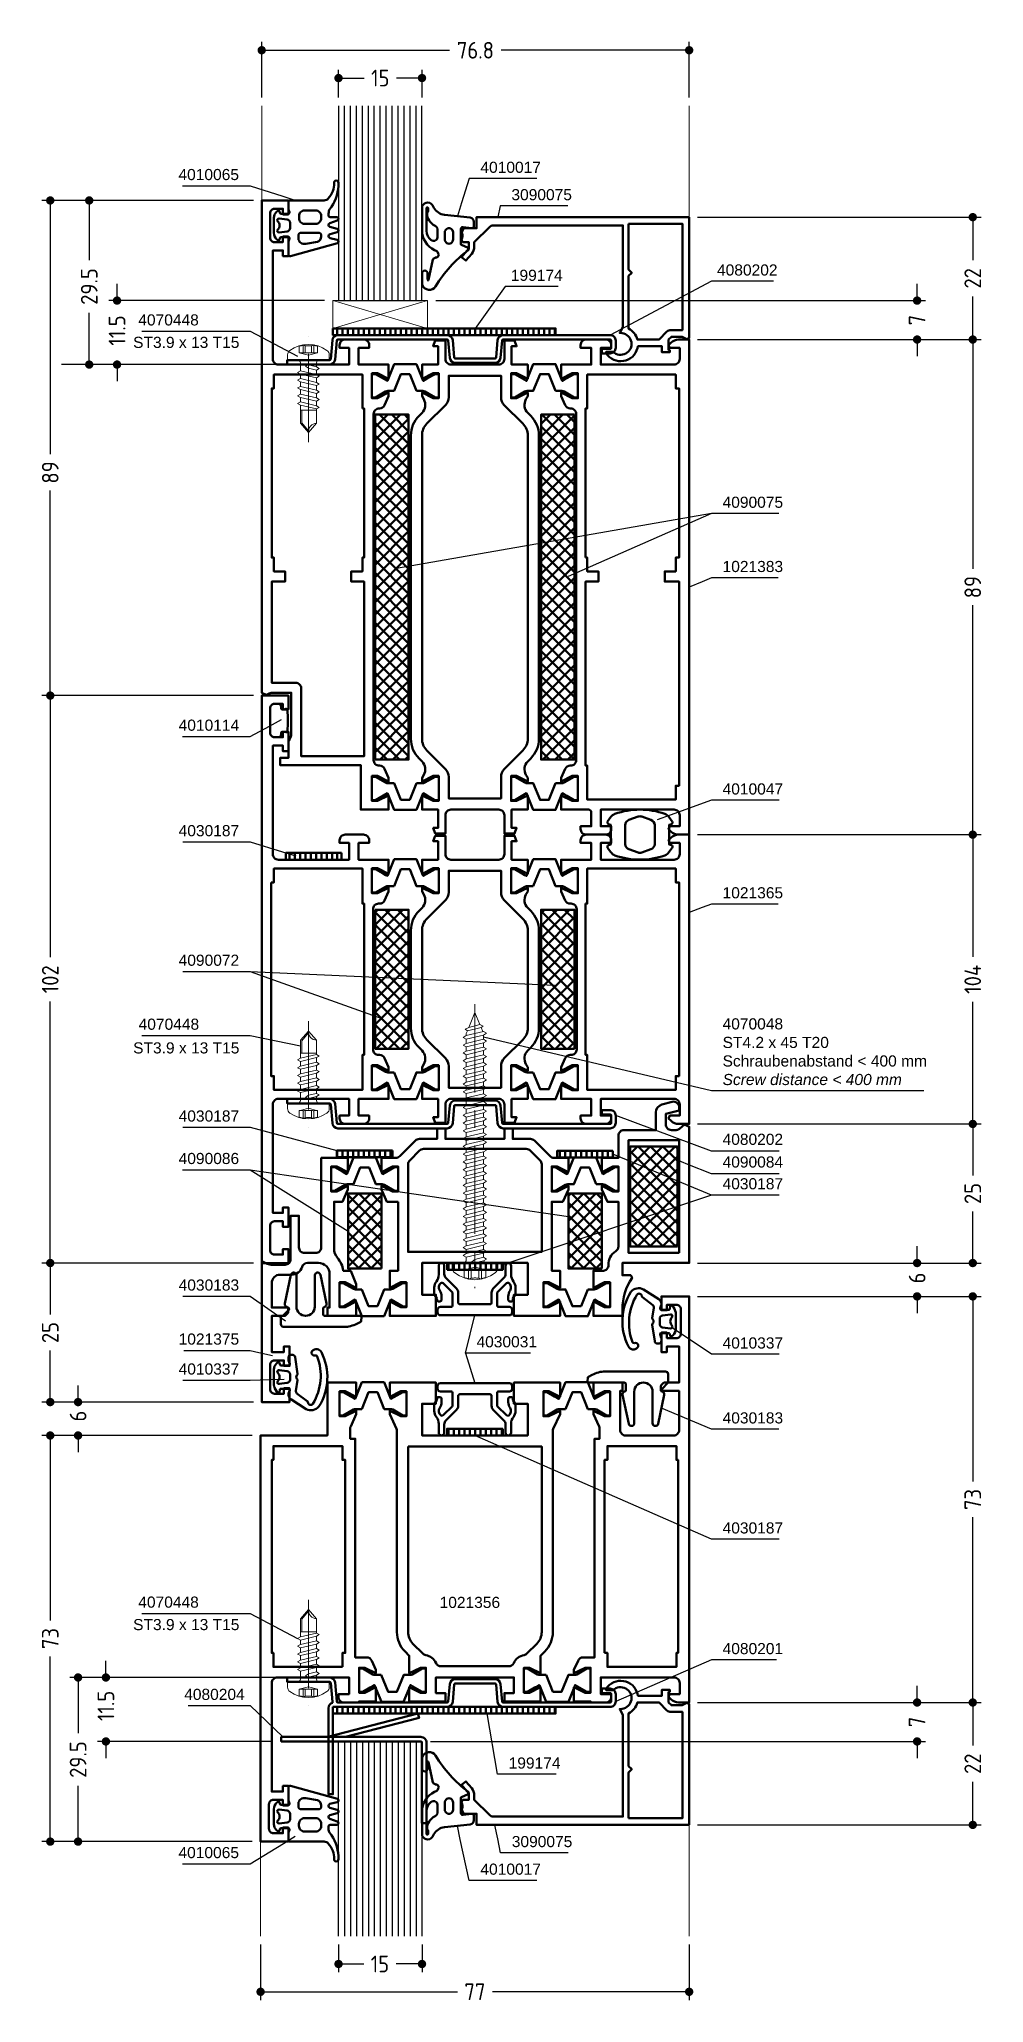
# Model space of a CAD drawing. Header units: millimetres. Extents: x 25 to 194, y 6 to 359.
import ezdxf
from ezdxf.enums import TextEntityAlignment as Align

# ---------------------------------------------------------------- set-up
doc = ezdxf.new("R2010")
doc.units = ezdxf.units.MM
doc.linetypes.add('CENTER', pattern=[50.8, 31.75, -6.35, 6.35, -6.35])
doc.linetypes.add('HIDDEN', pattern=[9.525, 6.35, -3.175])
for name, color, linetype, lineweight in [('AM_5', 3, 'Continuous', 25), ('AM_C', 50, 'Continuous', 50), ('AM_S', 80, 'Continuous', 50), ('Cent3', 70, 'CENTER', 18), ('CHide4', 10, 'HIDDEN', 13), ('Cont2', 2, 'Continuous', 25), ('Cont3', 70, 'Continuous', 18), ('Cont4', 10, 'Continuous', 13)]:
    doc.layers.add(name, color=color, linetype=linetype, lineweight=lineweight)
doc.layers.add('WBC-GER-ENG', color=7, linetype='Continuous')
doc.styles.add('HBS_DIMTEXTSTYLE', font='isocp.shx')
doc.styles.add('SWISSL', font='swissl.ttf')
doc.dimstyles.new('Konstruktionsschnitt 1-1', dxfattribs={"dimtxt": 3, "dimasz": 1.5, "dimexe": 1.5, "dimexo": 1.5, "dimgap": 1.5, "dimtad": 0, "dimdsep": 46, "dimtxsty": 'HBS_DIMTEXTSTYLE', "dimblk": 'PUNKT', "dimcen": 0, "dimclrd": 3, "dimclre": 3, "dimclrt": 2, "dimadec": 1, "dimazin": 2, "dimtfac": 0.7, "dimtofl": 0, "dimtmove": 0, "dimatfit": 3, "dimfxl": 0, "dimtolj": 1, "dimtzin": 0, "dimarcsym": 0})
doc.dimstyles.new('Konstruktionsschnitt 1-1$0', dxfattribs={"dimtxt": 3, "dimasz": 1.5, "dimexe": 1.5, "dimexo": 1.5, "dimgap": 1.5, "dimtad": 0, "dimdsep": 46, "dimtxsty": 'HBS_DIMTEXTSTYLE', "dimblk": 'PUNKT', "dimcen": 0, "dimclrd": 3, "dimclre": 3, "dimclrt": 2, "dimadec": 1, "dimazin": 2, "dimtfac": 0.7, "dimtofl": 0, "dimtmove": 0, "dimatfit": 3, "dimfxl": 0, "dimtolj": 1, "dimtzin": 0, "dimarcsym": 0})

msp = doc.modelspace()

# ---------------------------------------------------------------- texts
at = {"layer": 'AM_5', "color": 2, "insert": (107.3554, 76.9682), "char_height": 2, "attachment_point": 9, "style": 'SWISSL'}
msp.add_mtext('1021356', dxfattribs=at)

# ---------------------------------------------------------------- blocks, each defined once
blk = doc.blocks.new('*U5', base_point=(43.9, 167.94))
for p, q in [((43.9, 181.87), (8.9, 181.87)), ((43.9, 180.8), (8.9, 180.8)), ((43.9, 179.73), (8.9, 179.73)), ((43.9, 178.66), (8.9, 178.66)), ((43.9, 177.59), (8.9, 177.59)), ((43.9, 176.51), (8.9, 176.51)), ((43.9, 175.44), (8.9, 175.44)), ((43.9, 174.37), (8.9, 174.37)), ((43.9, 173.3), (8.9, 173.3)), ((43.9, 172.23), (8.9, 172.23)), ((43.9, 171.16), (8.9, 171.16)), ((43.9, 170.09), (8.9, 170.09)), ((43.9, 169.01), (8.9, 169.01))]:
    blk.add_line(p, q)
blk.add_lwpolyline([(8.9, 167.94), (43.9, 167.94), (43.9, 182.94), (8.9, 182.94)])
blk = doc.blocks.new('*S65')
at = {"layer": 'AM_5', "color": 3}
for p, q in [((-32.46, 119.34), (-20.33, 119.34)), ((-20.33, 119.34), (-13.98, 114.91)), ((-13.98, 114.91), (-13.98, 114.91))]:
    blk.add_line(p, q, dxfattribs=at)
at = {"layer": 'AM_5', "color": 2, "insert": (-22.33, 120.34), "char_height": 2, "attachment_point": 9, "style": 'SWISSL'}
blk.add_mtext('4030183', dxfattribs=at)
blk = doc.blocks.new('*S66')
at = {"layer": 'AM_5', "color": 3, "linetype": 'Continuous'}
blk.add_line((201.04, 64.14), (200.51, 66.59), dxfattribs=at)
at = {"layer": 'AM_5', "color": 3}
for p, q in [((202.65, 56.78), (201.04, 64.14)), ((214.8, 56.78), (202.65, 56.78))]:
    blk.add_line(p, q, dxfattribs=at)
at = {"layer": 'AM_5', "color": 2, "insert": (204.65, 57.78), "char_height": 2, "attachment_point": 7, "style": 'SWISSL'}
blk.add_mtext('4010017', dxfattribs=at)
blk = doc.blocks.new('*S67')
at = {"layer": 'AM_5', "color": 3}
for p, q in [((202.65, 218.17), (201.26, 213.8)), ((214.8, 218.17), (202.65, 218.17))]:
    blk.add_line(p, q, dxfattribs=at)
at = {"layer": 'AM_5', "color": 3, "linetype": 'Continuous'}
blk.add_line((201.26, 213.8), (200.51, 211.42), dxfattribs=at)
at = {"layer": 'AM_5', "color": 2, "insert": (204.65, 219.17), "char_height": 2, "attachment_point": 7, "style": 'SWISSL'}
blk.add_mtext('4010017', dxfattribs=at)
blk = doc.blocks.new('*S68')
at = {"layer": 'AM_5', "color": 3}
for p, q in [((50.31, 287.63), (62.47, 287.63)), ((62.47, 287.63), (68.3, 285.77))]:
    blk.add_line(p, q, dxfattribs=at)
at = {"layer": 'AM_5', "color": 3, "linetype": 'Continuous'}
blk.add_line((68.3, 285.77), (70.68, 285), dxfattribs=at)
at = {"layer": 'AM_5', "color": 2, "insert": (60.44, 288.63), "char_height": 2, "attachment_point": 9, "style": 'SWISSL'}
blk.add_mtext('4010065', dxfattribs=at)
blk = doc.blocks.new('ws4070048')
at = {"layer": 'Cent3', "ltscale": 0.5}
blk.add_line((0, -46.5), (0, 4.5), dxfattribs=at)
at = {"layer": 'CHide4', "ltscale": 0.5}
for p, q in [((-1.17, 1.25), (-1.17, 2.88)), ((-0.68, 1.25), (-0.68, 2.75)), ((0.64, 1.25), (0.64, 2.75)), ((1.13, 1.25), (1.13, 2.88))]:
    blk.add_line(p, q, dxfattribs=at)
for points in [[(-1.97, 2.67), (-1.97, 1.25)], [(-1.97, 1.25), (-0.02, 0.73)], [(1.93, 1.25), (-0.02, 0.73)], [(1.93, 2.68), (1.93, 1.25)]]:
    blk.add_lwpolyline(points, dxfattribs=at)
for centre, radius, start, end in [((-1.96, 4.21), 1.54, 269.5743, 300.8836), ((-1.57, 2.62), 1.43, 253.6643, 286.3357), ((-0.02, 6.16), 3.47, 250.6988, 289.3012), ((-0.02, 13.16), 11.97, 264.4948, 275.5052), ((1.89, 4.21), 1.52, 240.1044, 271.5646), ((1.53, 2.62), 1.43, 253.6643, 286.3357)]:
    blk.add_arc(centre, radius, start, end, dxfattribs=at)
at = {"layer": 'Cont4'}
blk.add_lwpolyline([(3.62, 1.78, 0.336235), (-3.62, 1.78, 0.234691), (-4.1, 0.82), (-4.1, 0), (4.1, 0), (4.1, 0.82, 0.234691), (3.62, 1.78, 0.14402)], format="xyb", dxfattribs=at)
for points in [[(-1.55, -0.38), (-2.1, -0.7), (-1.55, -1.02), (0, -0.65), (0.55, -0.23), (0, -0.01)], [(-1.55, -1.78), (-2.1, -2.1), (-1.55, -2.42), (1.55, -1.68), (2.1, -1.36), (1.55, -1.04)], [(-1.55, -3.18), (-2.1, -3.5), (-1.55, -3.82), (1.55, -3.08), (2.1, -2.76), (1.55, -2.44)], [(-1.55, -4.58), (-2.1, -4.9), (-1.55, -5.22), (1.55, -4.48), (2.1, -4.16), (1.55, -3.84)], [(-1.55, -5.98), (-2.1, -6.3), (-1.55, -6.62), (1.55, -5.88), (2.1, -5.56), (1.55, -5.24)], [(-1.55, -7.38), (-2.1, -7.7), (-1.55, -8.02), (1.55, -7.28), (2.1, -6.96), (1.55, -6.64)], [(-1.55, -8.78), (-2.1, -9.1), (-1.55, -9.42), (1.55, -8.68), (2.1, -8.36), (1.55, -8.04)], [(-1.55, -10.18), (-2.1, -10.5), (-1.55, -10.82), (1.55, -10.08), (2.1, -9.76), (1.55, -9.44)], [(-1.55, -11.58), (-2.1, -11.9), (-1.55, -12.22), (1.55, -11.48), (2.1, -11.16), (1.55, -10.84)], [(-1.55, -12.98), (-2.1, -13.3), (-1.55, -13.62), (1.55, -12.88), (2.1, -12.56), (1.55, -12.24)], [(-1.55, -14.38), (-2.1, -14.7), (-1.55, -15.02), (1.55, -14.28), (2.1, -13.96), (1.55, -13.64)], [(-1.55, -15.78), (-2.1, -16.1), (-1.55, -16.42), (1.55, -15.68), (2.1, -15.36), (1.55, -15.04)], [(-1.55, -17.18), (-2.1, -17.5), (-1.55, -17.82), (1.55, -17.08), (2.1, -16.76), (1.55, -16.44)], [(-1.55, -18.58), (-2.1, -18.9), (-1.55, -19.22), (1.55, -18.48), (2.1, -18.16), (1.55, -17.84)], [(-1.55, -19.98), (-2.1, -20.3), (-1.55, -20.62), (1.55, -19.88), (2.1, -19.56), (1.55, -19.24)], [(-1.55, -21.38), (-2.1, -21.7), (-1.55, -22.02), (1.55, -21.28), (2.1, -20.96), (1.55, -20.64)], [(-1.55, -22.78), (-2.1, -23.1), (-1.55, -23.42), (1.55, -22.68), (2.1, -22.36), (1.55, -22.04)], [(-1.55, -24.18), (-2.1, -24.5), (-1.55, -24.82), (1.55, -24.08), (2.1, -23.76), (1.55, -23.44)], [(-1.55, -25.58), (-2.1, -25.9), (-1.55, -26.22), (1.55, -25.48), (2.1, -25.16), (1.55, -24.84)], [(-1.55, -26.98), (-2.1, -27.3), (-1.55, -27.62), (1.55, -26.88), (2.1, -26.56), (1.55, -26.24)], [(-1.55, -28.38), (-2.1, -28.7), (-1.55, -29.02), (1.55, -28.28), (2.1, -27.96), (1.55, -27.64)], [(-1.55, -29.78), (-2.1, -30.1), (-1.55, -30.42), (1.55, -29.68), (2.1, -29.36), (1.55, -29.04)], [(-1.55, -31.18), (-2.1, -31.5), (-1.55, -31.82), (1.55, -31.08), (2.1, -30.76), (1.55, -30.44)], [(-1.55, -32.58), (-2.1, -32.9), (-1.55, -33.22), (1.55, -32.48), (2.1, -32.16), (1.55, -31.84)], [(-1.55, -33.98), (-2.1, -34.3), (-1.55, -34.62), (1.55, -33.88), (2.1, -33.56), (1.55, -33.24)], [(-1.55, -35.38), (-2.1, -35.7), (-1.55, -36.02), (1.55, -35.28), (2.1, -34.96), (1.55, -34.64)], [(-1.55, -36.78), (-2.1, -37.1), (-1.55, -37.42), (1.55, -36.68), (2.1, -36.36), (1.55, -36.04)], [(-1.55, -38.18), (-2.1, -38.5), (-1.55, -38.82), (1.55, -38.08), (2.1, -37.76), (1.55, -37.44)], [(-1.55, -39.58), (-2.1, -39.9), (-1.55, -40.22), (1.55, -39.48), (2.1, -39.16), (1.55, -38.84)], [(-1.55, -40.98), (-2.1, -41.3), (-1.55, -41.62), (1.55, -40.88), (2.1, -40.56), (1.55, -40.24)], [(1.34, -41.76), (1.73, -42.02), (1.11, -42.33), (-0.87, -42.9), (-1.5, -42.59), (-1.11, -42.33)]]:
    blk.add_lwpolyline(points, close=True, dxfattribs=at)
for points in [[(-1.55, -1.02), (-1.55, -1.78)], [(-1.55, -2.42), (-1.55, -3.18)], [(1.55, -0.6), (1.55, -1.04)], [(1.55, -1.68), (1.55, -2.44)], [(1.55, -3.08), (1.55, -3.84)], [(-1.55, -3.82), (-1.55, -4.58)], [(-1.55, -5.22), (-1.55, -5.98)], [(-1.55, -6.62), (-1.55, -7.38)], [(1.55, -4.48), (1.55, -5.24)], [(1.55, -5.88), (1.55, -6.64)], [(-1.55, -8.02), (-1.55, -8.78)], [(-1.55, -9.42), (-1.55, -10.18)], [(1.55, -7.28), (1.55, -8.04)], [(1.55, -8.68), (1.55, -9.44)], [(1.55, -10.08), (1.55, -10.84)], [(-1.55, -10.82), (-1.55, -11.58)], [(-1.55, -12.22), (-1.55, -12.98)], [(-1.55, -13.62), (-1.55, -14.38)], [(1.55, -11.48), (1.55, -12.24)], [(1.55, -12.88), (1.55, -13.64)], [(-1.55, -15.02), (-1.55, -15.78)], [(-1.55, -16.42), (-1.55, -17.18)], [(1.55, -14.28), (1.55, -15.04)], [(1.55, -15.68), (1.55, -16.44)], [(1.55, -17.08), (1.55, -17.84)], [(-1.55, -17.82), (-1.55, -18.58)], [(-1.55, -19.22), (-1.55, -19.98)], [(-1.55, -20.62), (-1.55, -21.38)], [(1.55, -18.48), (1.55, -19.24)], [(1.55, -19.88), (1.55, -20.64)], [(-1.55, -22.02), (-1.55, -22.78)], [(-1.55, -23.42), (-1.55, -24.18)], [(1.55, -21.28), (1.55, -22.04)], [(1.55, -22.68), (1.55, -23.44)], [(1.55, -24.08), (1.55, -24.84)], [(-1.55, -24.82), (-1.55, -25.58)], [(-1.55, -26.22), (-1.55, -26.98)], [(-1.55, -27.62), (-1.55, -28.38)], [(1.55, -25.48), (1.55, -26.24)], [(1.55, -26.88), (1.55, -27.64)], [(-1.55, -29.02), (-1.55, -29.78)], [(-1.55, -30.42), (-1.55, -31.18)], [(1.55, -28.28), (1.55, -29.04)], [(1.55, -29.68), (1.55, -30.44)], [(1.55, -31.08), (1.55, -31.84)], [(-1.55, -31.82), (-1.55, -32.58)], [(-1.55, -33.22), (-1.55, -33.98)], [(-1.55, -34.62), (-1.55, -35.38)], [(1.55, -32.48), (1.55, -33.24)], [(1.55, -33.88), (1.55, -34.64)], [(1.55, -35.28), (1.55, -36.04)], [(-1.55, -36.02), (-1.55, -36.78)], [(-1.55, -37.42), (-1.55, -38.18)], [(-1.55, -38.82), (-1.55, -39.58)], [(1.55, -36.68), (1.55, -37.44)], [(1.55, -38.08), (1.55, -38.84)], [(-1.55, -40.22), (-1.55, -40.98)], [(-1.11, -42.33), (-1.41, -41.59)], [(1.11, -42.33), (0, -45), (-0.87, -42.9)], [(1.34, -41.76), (1.55, -41.26)], [(1.55, -39.48), (1.55, -40.24)], [(1.55, -40.88), (1.55, -41.26)]]:
    blk.add_lwpolyline(points, dxfattribs=at)
for centre, start, end in [((-2.15, -0.6), 19.2803, 90), ((2.15, -0.6), 90, 180)]:
    blk.add_arc(centre, 0.6, start, end, dxfattribs=at)
blk = doc.blocks.new('*S69')
at = {"layer": 'AM_5', "color": 3}
for p, q in [((208.22, 213.25), (207.78, 211.25)), ((220.35, 213.25), (208.22, 213.25))]:
    blk.add_line(p, q, dxfattribs=at)
at = {"layer": 'AM_5', "color": 2, "insert": (210.22, 214.25), "char_height": 2, "attachment_point": 7, "style": 'SWISSL'}
blk.add_mtext('3090075', dxfattribs=at)
blk = doc.blocks.new('*S70')
at = {"layer": 'AM_5', "color": 3}
for p, q in [((209.12, 204.75), (203.71, 197.24)), ((218.64, 204.75), (209.12, 204.75))]:
    blk.add_line(p, q, dxfattribs=at)
at = {"layer": 'AM_5', "color": 2, "insert": (210.12, 205.75), "char_height": 2, "attachment_point": 7, "style": 'SWISSL'}
blk.add_mtext('199174', dxfattribs=at)
blk = doc.blocks.new('*S71')
at = {"layer": 'AM_5', "color": 3}
for p, q in [((226.07, 206.72), (207.87, 197.05)), ((237.21, 206.72), (226.07, 206.72))]:
    blk.add_line(p, q, dxfattribs=at)
at = {"layer": 'AM_5', "color": 2, "insert": (227.07, 207.72), "char_height": 2, "attachment_point": 7, "style": 'SWISSL'}
blk.add_mtext('4080202', dxfattribs=at)
blk = doc.blocks.new('*S72')
at = {"layer": 'WBC-GER-ENG', "color": 3}
for p, q in [((226.07, 133), (185.12, 142.65)), ((264.25, 133), (226.07, 133))]:
    blk.add_line(p, q, dxfattribs=at)
at = {"layer": 'WBC-GER-ENG', "color": 2, "insert": (228.07, 134), "char_height": 2, "attachment_point": 7, "style": 'SWISSL'}
blk.add_mtext('4070048\\PST4.2 x 45 T20\\PSchraubenabstand < 400 mm\\P\\fSwis721 Lt BT|b0|i1|c0|p34;Screw distance < 400 mm', dxfattribs=at)
blk = doc.blocks.new('*S73')
at = {"layer": 'AM_5', "color": 3}
for p, q in [((-32.48, 129.07), (-20.33, 129.07)), ((-20.33, 129.07), (-4.78, 124.93))]:
    blk.add_line(p, q, dxfattribs=at)
at = {"layer": 'AM_5', "color": 2, "insert": (-22.33, 130.07), "char_height": 2, "attachment_point": 9, "style": 'SWISSL'}
blk.add_mtext('4030187', dxfattribs=at)
blk = doc.blocks.new('*S74')
at = {"layer": 'AM_5', "color": 3}
for p, q in [((203.56, 70.02), (201.7, 80.93)), ((214.08, 70.02), (203.56, 70.02))]:
    blk.add_line(p, q, dxfattribs=at)
at = {"layer": 'AM_5', "color": 2, "insert": (205.56, 71.02), "char_height": 2, "attachment_point": 7, "style": 'SWISSL'}
blk.add_mtext('199174', dxfattribs=at)
blk = doc.blocks.new('*S75')
at = {"layer": 'AM_5', "color": 3, "linetype": 'Continuous'}
blk.add_line((207.76, 64.26), (207.24, 66.71), dxfattribs=at)
at = {"layer": 'AM_5', "color": 3}
for p, q in [((208.29, 61.74), (207.76, 64.26)), ((220.43, 61.74), (208.29, 61.74))]:
    blk.add_line(p, q, dxfattribs=at)
at = {"layer": 'AM_5', "color": 2, "insert": (210.29, 62.74), "char_height": 2, "attachment_point": 7, "style": 'SWISSL'}
blk.add_mtext('3090075', dxfattribs=at)
blk = doc.blocks.new('*S76')
at = {"layer": 'AM_5', "color": 3}
for p, q in [((-20.33, 60.29), (-14.38, 63.95)), ((-32.49, 60.29), (-20.33, 60.29))]:
    blk.add_line(p, q, dxfattribs=at)
at = {"layer": 'AM_5', "color": 3, "linetype": 'Continuous'}
blk.add_line((-14.38, 63.95), (-12.25, 65.25), dxfattribs=at)
at = {"layer": 'AM_5', "color": 2, "insert": (-22.36, 61.29), "char_height": 2, "attachment_point": 9, "style": 'SWISSL'}
blk.add_mtext('4010065', dxfattribs=at)
blk = doc.blocks.new('WS4070448')
at = {"layer": 'Cent3', "ltscale": 0.5}
blk.add_line((8.05, -14.4), (8.07, 4.66), dxfattribs=at)
at = {"layer": 'CHide4', "ltscale": 0.3}
for p, q in [((7.1, 1.69), (7.1, 3.08)), ((7.51, 1.69), (7.51, 2.97)), ((8.63, 1.69), (8.63, 2.97)), ((9.04, 1.69), (9.04, 3.08))]:
    blk.add_line(p, q, dxfattribs=at)
for points in [[(6.42, 2.92), (6.42, 1.69)], [(6.42, 1.69), (8.07, 1.25)], [(9.72, 1.69), (8.07, 1.25)], [(9.72, 2.92), (9.72, 1.69)]]:
    blk.add_lwpolyline(points, dxfattribs=at)
for centre, radius, start, end in [((6.48, 4.2), 1.28, 267.2848, 298.8872), ((6.76, 2.85), 1.21, 253.6643, 286.3357), ((8.07, 5.85), 2.94, 250.6988, 289.3012), ((8.07, 11.78), 10.13, 264.4948, 275.5052), ((9.66, 4.2), 1.28, 241.1128, 272.7152), ((9.38, 2.85), 1.21, 253.6643, 286.3357)]:
    blk.add_arc(centre, radius, start, end, dxfattribs=at)
at = {"layer": 'Cont4'}
for p, q in [((6.62, -8.64), (6.62, -11)), ((6.62, -8.64), (9.52, -8.64)), ((9.52, -11), (9.52, -8.64)), ((6.62, -11), (8.07, -12.64)), ((8.07, -12.64), (9.52, -11))]:
    blk.add_line(p, q, dxfattribs=at)
blk.add_lwpolyline([(11.39, 2.11, 0.314856), (4.74, 2.11, 0.244912), (4.32, 1.29), (4.32, 0.36), (11.82, 0.36), (11.82, 1.29, 0.244912), (11.39, 2.11, 0.138291)], format="xyb", dxfattribs=at)
for points in [[(6.12, -1.14), (6.62, -1.43), (8.07, -1.08), (8.57, -0.71), (8.07, -0.51), (6.62, -0.85)], [(6.12, -2.54), (6.62, -2.83), (9.52, -2.14), (10.02, -1.85), (9.52, -1.56), (6.62, -2.25)], [(6.12, -3.94), (6.62, -4.23), (9.52, -3.54), (10.02, -3.25), (9.52, -2.96), (6.62, -3.65)], [(6.12, -5.34), (6.62, -5.63), (9.52, -4.94), (10.02, -4.65), (9.52, -4.36), (6.62, -5.05)], [(6.12, -6.74), (6.62, -7.03), (9.52, -6.34), (10.02, -6.05), (9.52, -5.76), (6.62, -6.45)], [(6.12, -8.14), (6.62, -8.43), (9.52, -7.74), (10.02, -7.45), (9.52, -7.16), (6.62, -7.85)]]:
    blk.add_lwpolyline(points, close=True, dxfattribs=at)
for points in [[(6.62, -0.14), (6.62, -0.85)], [(6.62, -1.43), (6.62, -1.85)], [(6.62, -1.43), (6.62, -2.25)], [(6.62, -1.43), (6.62, -2.25)], [(6.62, -2.83), (6.62, -3.65)], [(9.52, -0.14), (9.52, -1.56)], [(9.52, -2.14), (9.52, -2.96)], [(6.62, -4.23), (6.62, -5.05)], [(6.62, -5.63), (6.62, -6.45)], [(6.62, -7.03), (6.62, -7.85)], [(9.52, -3.54), (9.52, -4.36)], [(9.52, -4.94), (9.52, -5.76)], [(9.52, -6.34), (9.52, -7.16)], [(6.62, -8.43), (6.62, -8.64)], [(6.62, -9.83), (6.62, -10.65)], [(9.27, -8.64), (9.27, -10.89), (8.1, -12.28)], [(9.52, -7.74), (9.52, -8.64)], [(9.52, -9.14), (9.52, -9.96)]]:
    blk.add_lwpolyline(points, dxfattribs=at)
for centre, radius, start, end in [((6.12, -0.14), 0.5, 0, 90), ((10.02, -0.14), 0.5, 90, 180), ((6.61, -12.47), 1.47, 353.4244, 89.6688)]:
    blk.add_arc(centre, radius, start, end, dxfattribs=at)
blk = doc.blocks.new('*S77')
at = {"layer": 'AM_5', "color": 3}
for p, q in [((225.12, 81.06), (207.92, 73.6)), ((236.82, 81.06), (225.12, 81.06))]:
    blk.add_line(p, q, dxfattribs=at)
at = {"layer": 'AM_5', "color": 2, "insert": (227.12, 82.06), "char_height": 2, "attachment_point": 7, "style": 'SWISSL'}
blk.add_mtext('4080201', dxfattribs=at)
blk = doc.blocks.new('ZAHL rechts')
at = {"layer": 'AM_5', "color": 2, "style": 'SWISSL'}
blk.add_attdef('XXX', text='', height=1.5, dxfattribs=at).set_placement((-1.95, -2.5), align=Align.RIGHT)
blk = doc.blocks.new('*S78')
at = {"layer": 'AM_5', "color": 3, "linetype": 'Continuous'}
blk.add_line((-16.89, 164.82), (-14.7, 166.01), dxfattribs=at)
at = {"layer": 'AM_5', "color": 3}
for p, q in [((-32.49, 162.95), (-20.33, 162.95)), ((-20.33, 162.95), (-16.89, 164.82))]:
    blk.add_line(p, q, dxfattribs=at)
at = {"layer": 'AM_5', "color": 2, "insert": (-22.33, 163.95), "char_height": 2, "attachment_point": 9, "style": 'SWISSL'}
blk.add_mtext('4010114', dxfattribs=at)
blk = doc.blocks.new('*S79')
at = {"layer": 'AM_5', "color": 3}
for p, q in [((-32.48, 156.37), (-20.33, 156.37)), ((-20.33, 156.37), (-14.55, 154.62))]:
    blk.add_line(p, q, dxfattribs=at)
at = {"layer": 'AM_5', "color": 3, "linetype": 'Continuous'}
blk.add_line((-14.55, 154.62), (-12.16, 153.89), dxfattribs=at)
at = {"layer": 'AM_5', "color": 2, "insert": (-22.33, 157.37), "char_height": 2, "attachment_point": 9, "style": 'SWISSL'}
blk.add_mtext('4030187', dxfattribs=at)
blk = doc.blocks.new('*S80')
at = {"layer": 'AM_5', "color": 3}
for p, q in [((-39.83, 138.36), (-20.33, 138.36)), ((-20.33, 138.36), (-11.34, 136.49))]:
    blk.add_line(p, q, dxfattribs=at)
at = {"layer": 'AM_5', "color": 2, "insert": (-29.52, 139.36), "char_height": 2, "attachment_point": 9, "style": 'SWISSL'}
blk.add_mtext('4070448', dxfattribs=at)
blk = doc.blocks.new('*S82')
at = {"layer": 'AM_5', "color": 3}
for p, q in [((226.07, 187.1), (169.49, 177.19)), ((226.07, 187.1), (200.31, 175.75)), ((238.2, 187.1), (226.07, 187.1))]:
    blk.add_line(p, q, dxfattribs=at)
at = {"layer": 'AM_5', "color": 2, "insert": (228.07, 188.1), "char_height": 2, "attachment_point": 7, "style": 'SWISSL'}
blk.add_mtext('4090075', dxfattribs=at)
blk = doc.blocks.new('*S83')
at = {"layer": 'AM_5', "color": 3, "linetype": 'Continuous'}
blk.add_line((224.38, 174.84), (222.07, 173.88), dxfattribs=at)
at = {"layer": 'AM_5', "color": 3}
for p, q in [((226.07, 175.55), (224.38, 174.84)), ((238.05, 175.55), (226.07, 175.55))]:
    blk.add_line(p, q, dxfattribs=at)
at = {"layer": 'AM_5', "color": 2, "insert": (228.07, 176.55), "char_height": 2, "attachment_point": 7, "style": 'SWISSL'}
blk.add_mtext('1021383', dxfattribs=at)
blk = doc.blocks.new('*S84')
at = {"layer": 'AM_5', "color": 3}
for p, q in [((226.07, 159.3), (218.67, 156.61)), ((238.22, 159.3), (226.07, 159.3))]:
    blk.add_line(p, q, dxfattribs=at)
at = {"layer": 'AM_5', "color": 3, "linetype": 'Continuous'}
blk.add_line((218.67, 156.61), (216.32, 155.75), dxfattribs=at)
at = {"layer": 'AM_5', "color": 2, "insert": (228.07, 160.3), "char_height": 2, "attachment_point": 7, "style": 'SWISSL'}
blk.add_mtext('4010047', dxfattribs=at)
blk = doc.blocks.new('*S85')
at = {"layer": 'AM_5', "color": 3, "linetype": 'Continuous'}
blk.add_line((224.41, 149.73), (222.07, 148.85), dxfattribs=at)
at = {"layer": 'AM_5', "color": 3}
for p, q in [((226.07, 150.36), (224.41, 149.73)), ((238.05, 150.36), (226.07, 150.36))]:
    blk.add_line(p, q, dxfattribs=at)
at = {"layer": 'AM_5', "color": 2, "insert": (228.07, 151.36), "char_height": 2, "attachment_point": 7, "style": 'SWISSL'}
blk.add_mtext('1021365', dxfattribs=at)
blk = doc.blocks.new('*S86')
at = {"layer": 'AM_5', "color": 3}
for p, q in [((-32.47, 149.86), (-20.33, 149.86)), ((-20.33, 149.86), (3.32, 141.42)), ((-20.33, 149.86), (34.33, 147.41))]:
    blk.add_line(p, q, dxfattribs=at)
at = {"layer": 'AM_5', "color": 2, "insert": (-22.33, 150.86), "char_height": 2, "attachment_point": 9, "style": 'SWISSL'}
blk.add_mtext('4090072', dxfattribs=at)
blk = doc.blocks.new('*S87')
at = {"layer": 'AM_5', "color": 3}
for p, q in [((226.07, 118.05), (208.37, 125.41)), ((226.07, 118.05), (188.4, 105.42)), ((238.22, 118.05), (226.07, 118.05))]:
    blk.add_line(p, q, dxfattribs=at)
at = {"layer": 'AM_5', "color": 2, "insert": (228.07, 119.05), "char_height": 2, "attachment_point": 7, "style": 'SWISSL'}
blk.add_mtext('4030187', dxfattribs=at)
blk = doc.blocks.new('*S88')
at = {"layer": 'AM_5', "color": 3}
for p, q in [((-32.3, 112.2), (-20.33, 112.2)), ((-20.33, 112.2), (-18.77, 111.84))]:
    blk.add_line(p, q, dxfattribs=at)
at = {"layer": 'AM_5', "color": 3, "linetype": 'Continuous'}
blk.add_line((-18.77, 111.84), (-16.33, 111.28), dxfattribs=at)
at = {"layer": 'AM_5', "color": 2, "insert": (-22.33, 113.2), "char_height": 2, "attachment_point": 9, "style": 'SWISSL'}
blk.add_mtext('1021375', dxfattribs=at)
blk = doc.blocks.new('*S89')
at = {"layer": 'AM_5', "color": 3}
for p, q in [((226.07, 109.84), (219, 114.6)), ((238.22, 109.84), (226.07, 109.84))]:
    blk.add_line(p, q, dxfattribs=at)
at = {"layer": 'AM_5', "color": 2, "insert": (228.07, 110.84), "char_height": 2, "attachment_point": 7, "style": 'SWISSL'}
blk.add_mtext('4010337', dxfattribs=at)
blk = doc.blocks.new('*S90')
at = {"layer": 'AM_5', "color": 3}
for p, q in [((225.12, 101.4), (216.13, 105.16)), ((237.25, 101.4), (225.12, 101.4))]:
    blk.add_line(p, q, dxfattribs=at)
at = {"layer": 'AM_5', "color": 2, "insert": (227.12, 102.4), "char_height": 2, "attachment_point": 7, "style": 'SWISSL'}
blk.add_mtext('4030183', dxfattribs=at)
blk = doc.blocks.new('*S91')
at = {"layer": 'AM_5', "color": 3}
for p, q in [((199.67, 108.39), (201.38, 115.18)), ((211.37, 108.39), (199.67, 108.39)), ((199.67, 108.39), (201.38, 102.98))]:
    blk.add_line(p, q, dxfattribs=at)
at = {"layer": 'AM_5', "color": 2, "insert": (201.67, 109.39), "char_height": 2, "attachment_point": 7, "style": 'SWISSL'}
blk.add_mtext('4030031', dxfattribs=at)
blk = doc.blocks.new('*S92')
at = {"layer": 'AM_5', "color": 3}
for p, q in [((225.12, 91.06), (182.62, 109.71)), ((237.27, 91.06), (225.12, 91.06))]:
    blk.add_line(p, q, dxfattribs=at)
at = {"layer": 'AM_5', "color": 2, "insert": (227.12, 92.06), "char_height": 2, "attachment_point": 7, "style": 'SWISSL'}
blk.add_mtext('4030187', dxfattribs=at)
blk = doc.blocks.new('*S93')
at = {"layer": 'AM_5', "color": 3}
for p, q in [((-31.49, 84.13), (-20.33, 84.13)), ((-20.33, 84.13), (-14.48, 78.5))]:
    blk.add_line(p, q, dxfattribs=at)
at = {"layer": 'AM_5', "color": 2, "insert": (-21.33, 85.13), "char_height": 2, "attachment_point": 9, "style": 'SWISSL'}
blk.add_mtext('4080204', dxfattribs=at)
blk = doc.blocks.new('PUNKT')
at = {"color": 0, "linetype": 'Continuous'}
blk.add_line((-0.5, 0), (-1, 0), dxfattribs=at)
at = {"color": 0, "linetype": 'Continuous', "const_width": 0.5}
blk.add_lwpolyline([(-0.25, 0, 1), (0.25, 0, 1)], format="xyb", close=True, dxfattribs=at)
blk = doc.blocks.new('*D9')
at = {"layer": 'AM_5', "color": 3, "lineweight": -2, "transparency": 16777216}
for p, q in [((63.02, 241), (25.03, 241)), ((26.53, 239.5), (26.53, 193.99)), ((26.53, 140.5), (26.53, 186.01)), ((63.02, 139), (25.03, 139))]:
    blk.add_line(p, q, dxfattribs=at)
at = {"layer": 'AM_5', "color": 3, "lineweight": -2, "transparency": 16777216, "xscale": 1.5, "yscale": 1.5, "zscale": 1.5}
for p, rotation in [((26.53, 241), 90), ((26.53, 139), 270)]:
    blk.add_blockref('PUNKT', p, dxfattribs=dict(at, rotation=rotation))
at = {"layer": 'AM_5', "color": 2, "transparency": 16777216, "insert": (26.53, 190), "char_height": 3, "attachment_point": 5, "rotation": 90, "style": 'HBS_DIMTEXTSTYLE'}
blk.add_mtext('\\A1;102', dxfattribs=at)
blk = doc.blocks.new('*D10')
at = {"layer": 'AM_5', "color": 3, "lineweight": -2, "transparency": 16777216}
for p, q in [((62.82, 108), (25.03, 108)), ((26.53, 106.5), (26.53, 74.72)), ((26.53, 36.5), (26.53, 68.29)), ((62.82, 35), (25.03, 35))]:
    blk.add_line(p, q, dxfattribs=at)
at = {"layer": 'AM_5', "color": 3, "lineweight": -2, "transparency": 16777216, "xscale": 1.5, "yscale": 1.5, "zscale": 1.5}
for p, rotation in [((26.53, 108), 90), ((26.53, 35), 270)]:
    blk.add_blockref('PUNKT', p, dxfattribs=dict(at, rotation=rotation))
at = {"layer": 'AM_5', "color": 2, "transparency": 16777216, "insert": (26.53, 71.5), "char_height": 3, "attachment_point": 5, "rotation": 90, "style": 'HBS_DIMTEXTSTYLE'}
blk.add_mtext('\\A1;73', dxfattribs=at)
blk = doc.blocks.new('*D11')
at = {"layer": 'AM_5', "color": 3, "lineweight": -2, "transparency": 16777216}
for p, q in [((63.02, 139), (25.03, 139)), ((26.53, 137.5), (26.53, 129.75)), ((26.53, 115.5), (26.53, 123.25)), ((63.02, 114), (25.03, 114))]:
    blk.add_line(p, q, dxfattribs=at)
at = {"layer": 'AM_5', "color": 3, "lineweight": -2, "transparency": 16777216, "xscale": 1.5, "yscale": 1.5, "zscale": 1.5}
for p, rotation in [((26.53, 139), 90), ((26.53, 114), 270)]:
    blk.add_blockref('PUNKT', p, dxfattribs=dict(at, rotation=rotation))
at = {"layer": 'AM_5', "color": 2, "transparency": 16777216, "insert": (26.53, 126.5), "char_height": 3, "attachment_point": 5, "rotation": 90, "style": 'HBS_DIMTEXTSTYLE'}
blk.add_mtext('\\A1;25', dxfattribs=at)
blk = doc.blocks.new('*D12')
at = {"layer": 'AM_5', "color": 3, "lineweight": -2, "transparency": 16777216}
for p, q in [((31.53, 115.5), (31.53, 117)), ((62.82, 114), (30.03, 114)), ((62.82, 108), (30.03, 108)), ((31.53, 106.5), (31.53, 105))]:
    blk.add_line(p, q, dxfattribs=at)
at = {"layer": 'AM_5', "color": 3, "lineweight": -2, "transparency": 16777216, "xscale": 1.5, "yscale": 1.5, "zscale": 1.5}
for p, rotation in [((31.53, 114), 270), ((31.53, 108), 90)]:
    blk.add_blockref('PUNKT', p, dxfattribs=dict(at, rotation=rotation))
at = {"layer": 'AM_5', "color": 2, "transparency": 16777216, "insert": (31.53, 111.48), "char_height": 3, "attachment_point": 5, "rotation": 90, "style": 'HBS_DIMTEXTSTYLE'}
blk.add_mtext('\\A1;6', dxfattribs=at)
blk = doc.blocks.new('*D13')
at = {"layer": 'AM_5', "color": 3, "lineweight": -2, "transparency": 16777216}
for p, q in [((63.02, 330), (25.03, 330)), ((26.53, 328.5), (26.53, 284.37)), ((26.53, 242.5), (26.53, 277.86)), ((63.02, 241), (25.03, 241))]:
    blk.add_line(p, q, dxfattribs=at)
at = {"layer": 'AM_5', "color": 3, "lineweight": -2, "transparency": 16777216, "xscale": 1.5, "yscale": 1.5, "zscale": 1.5}
for p, rotation in [((26.53, 330), 90), ((26.53, 241), 270)]:
    blk.add_blockref('PUNKT', p, dxfattribs=dict(at, rotation=rotation))
at = {"layer": 'AM_5', "color": 2, "transparency": 16777216, "insert": (26.53, 281.11), "char_height": 3, "attachment_point": 5, "rotation": 90, "style": 'HBS_DIMTEXTSTYLE'}
blk.add_mtext('\\A1;89', dxfattribs=at)
blk = doc.blocks.new('*D14')
at = {"layer": 'AM_5', "color": 3, "lineweight": -2, "transparency": 16777216}
for p, q in [((78.32, 348.5), (78.32, 353.5)), ((93.32, 348.5), (93.32, 353.5)), ((79.82, 352), (82.91, 352)), ((91.82, 352), (88.73, 352))]:
    blk.add_line(p, q, dxfattribs=at)
at = {"layer": 'AM_5', "color": 3, "lineweight": -2, "transparency": 16777216, "xscale": 1.5, "yscale": 1.5, "zscale": 1.5, "rotation": 180}
blk.add_blockref('PUNKT', (78.32, 352), dxfattribs=at)
at = {"layer": 'AM_5', "color": 3, "lineweight": -2, "transparency": 16777216, "xscale": 1.5, "yscale": 1.5, "zscale": 1.5}
blk.add_blockref('PUNKT', (93.32, 352), dxfattribs=at)
at = {"layer": 'AM_5', "color": 2, "transparency": 16777216, "insert": (85.82, 352), "char_height": 3, "attachment_point": 5, "style": 'HBS_DIMTEXTSTYLE'}
blk.add_mtext('\\A1;15', dxfattribs=at)
blk = doc.blocks.new('*D15')
at = {"layer": 'AM_5', "color": 3, "lineweight": -2, "transparency": 16777216}
for p, q in [((64.52, 348.5), (64.52, 358.5)), ((66.02, 357), (98.27, 357)), ((139.82, 357), (107.57, 357)), ((141.32, 348.5), (141.32, 358.5))]:
    blk.add_line(p, q, dxfattribs=at)
at = {"layer": 'AM_5', "color": 3, "lineweight": -2, "transparency": 16777216, "xscale": 1.5, "yscale": 1.5, "zscale": 1.5, "rotation": 180}
blk.add_blockref('PUNKT', (64.52, 357), dxfattribs=at)
at = {"layer": 'AM_5', "color": 3, "lineweight": -2, "transparency": 16777216, "xscale": 1.5, "yscale": 1.5, "zscale": 1.5}
blk.add_blockref('PUNKT', (141.32, 357), dxfattribs=at)
at = {"layer": 'AM_5', "color": 2, "transparency": 16777216, "insert": (102.92, 357), "char_height": 3, "attachment_point": 5, "style": 'HBS_DIMTEXTSTYLE'}
blk.add_mtext('\\A1;76.8', dxfattribs=at)
blk = doc.blocks.new('*D16')
at = {"layer": 'AM_5', "color": 3, "lineweight": -2, "transparency": 16777216}
for p, q in [((78.32, 16.5), (78.32, 11.5)), ((93.32, 16.5), (93.32, 11.5)), ((79.82, 13), (82.85, 13)), ((91.82, 13), (88.67, 13))]:
    blk.add_line(p, q, dxfattribs=at)
at = {"layer": 'AM_5', "color": 3, "lineweight": -2, "transparency": 16777216, "xscale": 1.5, "yscale": 1.5, "zscale": 1.5, "rotation": 180}
blk.add_blockref('PUNKT', (78.32, 13), dxfattribs=at)
at = {"layer": 'AM_5', "color": 3, "lineweight": -2, "transparency": 16777216, "xscale": 1.5, "yscale": 1.5, "zscale": 1.5}
blk.add_blockref('PUNKT', (93.32, 13), dxfattribs=at)
at = {"layer": 'AM_5', "color": 2, "transparency": 16777216, "insert": (85.76, 13), "char_height": 3, "attachment_point": 5, "style": 'HBS_DIMTEXTSTYLE'}
blk.add_mtext('\\A1;15', dxfattribs=at)
blk = doc.blocks.new('*D17')
at = {"layer": 'AM_5', "color": 3, "lineweight": -2, "transparency": 16777216}
for p, q in [((64.32, 16.5), (64.32, 6.5)), ((141.32, 16.5), (141.32, 6.5)), ((65.82, 8), (99.67, 8)), ((139.82, 8), (105.97, 8))]:
    blk.add_line(p, q, dxfattribs=at)
at = {"layer": 'AM_5', "color": 3, "lineweight": -2, "transparency": 16777216, "xscale": 1.5, "yscale": 1.5, "zscale": 1.5, "rotation": 180}
blk.add_blockref('PUNKT', (64.32, 8), dxfattribs=at)
at = {"layer": 'AM_5', "color": 3, "lineweight": -2, "transparency": 16777216, "xscale": 1.5, "yscale": 1.5, "zscale": 1.5}
blk.add_blockref('PUNKT', (141.32, 8), dxfattribs=at)
at = {"layer": 'AM_5', "color": 2, "transparency": 16777216, "insert": (102.82, 8), "char_height": 3, "attachment_point": 5, "style": 'HBS_DIMTEXTSTYLE'}
blk.add_mtext('\\A1;77', dxfattribs=at)
blk = doc.blocks.new('*D18')
at = {"layer": 'AM_5', "color": 3, "lineweight": -2, "transparency": 16777216}
for p, q in [((62.82, 64.5), (30.03, 64.5)), ((31.53, 63), (31.53, 54.51)), ((31.53, 36.5), (31.53, 45)), ((62.82, 35), (30.03, 35))]:
    blk.add_line(p, q, dxfattribs=at)
at = {"layer": 'AM_5', "color": 3, "lineweight": -2, "transparency": 16777216, "xscale": 1.5, "yscale": 1.5, "zscale": 1.5}
for p, rotation in [((31.53, 64.5), 90), ((31.53, 35), 270)]:
    blk.add_blockref('PUNKT', p, dxfattribs=dict(at, rotation=rotation))
at = {"layer": 'AM_5', "color": 2, "transparency": 16777216, "insert": (31.53, 49.75), "char_height": 3, "attachment_point": 5, "rotation": 90, "style": 'HBS_DIMTEXTSTYLE'}
blk.add_mtext('\\A1;29.5', dxfattribs=at)
blk = doc.blocks.new('*D19')
at = {"layer": 'AM_5', "color": 3, "lineweight": -2, "transparency": 16777216}
for p, q in [((63.02, 330), (32.03, 330)), ((33.53, 328.5), (33.53, 319.28)), ((33.53, 302), (33.53, 309.77)), ((63.02, 300.5), (32.03, 300.5))]:
    blk.add_line(p, q, dxfattribs=at)
at = {"layer": 'AM_5', "color": 3, "lineweight": -2, "transparency": 16777216, "xscale": 1.5, "yscale": 1.5, "zscale": 1.5}
for p, rotation in [((33.53, 330), 90), ((33.53, 300.5), 270)]:
    blk.add_blockref('PUNKT', p, dxfattribs=dict(at, rotation=rotation))
at = {"layer": 'AM_5', "color": 2, "transparency": 16777216, "insert": (33.53, 314.53), "char_height": 3, "attachment_point": 5, "rotation": 90, "style": 'HBS_DIMTEXTSTYLE'}
blk.add_mtext('\\A1;29.5', dxfattribs=at)
blk = doc.blocks.new('*D20')
at = {"layer": 'AM_5', "color": 3, "lineweight": -2, "transparency": 16777216}
for p, q in [((182.27, 313.5), (182.27, 315)), ((95.82, 312), (183.77, 312)), ((142.82, 305), (183.77, 305)), ((182.27, 303.5), (182.27, 302))]:
    blk.add_line(p, q, dxfattribs=at)
at = {"layer": 'AM_5', "color": 3, "lineweight": -2, "transparency": 16777216, "xscale": 1.5, "yscale": 1.5, "zscale": 1.5}
for p, rotation in [((182.27, 312), 270), ((182.27, 305), 90)]:
    blk.add_blockref('PUNKT', p, dxfattribs=dict(at, rotation=rotation))
at = {"layer": 'AM_5', "color": 2, "transparency": 16777216, "insert": (182.27, 308.5), "char_height": 3, "attachment_point": 5, "rotation": 90, "style": 'HBS_DIMTEXTSTYLE'}
blk.add_mtext('\\A1;7', dxfattribs=at)
blk = doc.blocks.new('*D21')
at = {"layer": 'AM_5', "color": 3, "lineweight": -2, "transparency": 16777216}
for p, q in [((142.82, 327), (193.77, 327)), ((192.27, 325.5), (192.27, 319.28)), ((192.27, 306.5), (192.27, 312.73)), ((142.82, 305), (193.77, 305))]:
    blk.add_line(p, q, dxfattribs=at)
at = {"layer": 'AM_5', "color": 3, "lineweight": -2, "transparency": 16777216, "xscale": 1.5, "yscale": 1.5, "zscale": 1.5}
for p, rotation in [((192.27, 327), 90), ((192.27, 305), 270)]:
    blk.add_blockref('PUNKT', p, dxfattribs=dict(at, rotation=rotation))
at = {"layer": 'AM_5', "color": 2, "transparency": 16777216, "insert": (192.27, 316), "char_height": 3, "attachment_point": 5, "rotation": 90, "style": 'HBS_DIMTEXTSTYLE'}
blk.add_mtext('\\A1;22', dxfattribs=at)
blk = doc.blocks.new('*D22')
at = {"layer": 'AM_5', "color": 3, "lineweight": -2, "transparency": 16777216}
for p, q in [((142.82, 305), (193.77, 305)), ((192.27, 303.5), (192.27, 263.76)), ((192.27, 217.5), (192.27, 257.25)), ((142.82, 216), (193.77, 216))]:
    blk.add_line(p, q, dxfattribs=at)
at = {"layer": 'AM_5', "color": 3, "lineweight": -2, "transparency": 16777216, "xscale": 1.5, "yscale": 1.5, "zscale": 1.5}
for p, rotation in [((192.27, 305), 90), ((192.27, 216), 270)]:
    blk.add_blockref('PUNKT', p, dxfattribs=dict(at, rotation=rotation))
at = {"layer": 'AM_5', "color": 2, "transparency": 16777216, "insert": (192.27, 260.5), "char_height": 3, "attachment_point": 5, "rotation": 90, "style": 'HBS_DIMTEXTSTYLE'}
blk.add_mtext('\\A1;89', dxfattribs=at)
blk = doc.blocks.new('*D23')
at = {"layer": 'AM_5', "color": 3, "lineweight": -2, "transparency": 16777216}
for p, q in [((142.82, 216), (193.77, 216)), ((192.27, 214.5), (192.27, 194.05)), ((192.27, 165.5), (192.27, 185.95)), ((142.82, 164), (193.77, 164))]:
    blk.add_line(p, q, dxfattribs=at)
at = {"layer": 'AM_5', "color": 3, "lineweight": -2, "transparency": 16777216, "xscale": 1.5, "yscale": 1.5, "zscale": 1.5}
for p, rotation in [((192.27, 216), 90), ((192.27, 164), 270)]:
    blk.add_blockref('PUNKT', p, dxfattribs=dict(at, rotation=rotation))
at = {"layer": 'AM_5', "color": 2, "transparency": 16777216, "insert": (192.27, 190), "char_height": 3, "attachment_point": 5, "rotation": 90, "style": 'HBS_DIMTEXTSTYLE'}
blk.add_mtext('\\A1;104', dxfattribs=at)
blk = doc.blocks.new('*D24')
at = {"layer": 'AM_5', "color": 3, "lineweight": -2, "transparency": 16777216}
for p, q in [((142.82, 164), (193.77, 164)), ((192.27, 162.5), (192.27, 154.75)), ((192.27, 140.5), (192.27, 148.25)), ((142.82, 139), (193.77, 139))]:
    blk.add_line(p, q, dxfattribs=at)
at = {"layer": 'AM_5', "color": 3, "lineweight": -2, "transparency": 16777216, "xscale": 1.5, "yscale": 1.5, "zscale": 1.5}
for p, rotation in [((192.27, 164), 90), ((192.27, 139), 270)]:
    blk.add_blockref('PUNKT', p, dxfattribs=dict(at, rotation=rotation))
at = {"layer": 'AM_5', "color": 2, "transparency": 16777216, "insert": (192.27, 151.5), "char_height": 3, "attachment_point": 5, "rotation": 90, "style": 'HBS_DIMTEXTSTYLE'}
blk.add_mtext('\\A1;25', dxfattribs=at)
blk = doc.blocks.new('*D25')
at = {"layer": 'AM_5', "color": 3, "lineweight": -2, "transparency": 16777216}
for p, q in [((182.27, 140.5), (182.27, 142)), ((142.82, 139), (183.77, 139)), ((142.82, 133), (183.77, 133)), ((182.27, 131.5), (182.27, 130))]:
    blk.add_line(p, q, dxfattribs=at)
at = {"layer": 'AM_5', "color": 3, "lineweight": -2, "transparency": 16777216, "xscale": 1.5, "yscale": 1.5, "zscale": 1.5}
for p, rotation in [((182.27, 139), 270), ((182.27, 133), 90)]:
    blk.add_blockref('PUNKT', p, dxfattribs=dict(at, rotation=rotation))
at = {"layer": 'AM_5', "color": 2, "transparency": 16777216, "insert": (182.27, 136.31), "char_height": 3, "attachment_point": 5, "rotation": 90, "style": 'HBS_DIMTEXTSTYLE'}
blk.add_mtext('\\A1;6', dxfattribs=at)
blk = doc.blocks.new('*D26')
at = {"layer": 'AM_5', "color": 3, "lineweight": -2, "transparency": 16777216}
for p, q in [((142.82, 133), (193.77, 133)), ((192.27, 131.5), (192.27, 99.72)), ((192.27, 61.5), (192.27, 93.29)), ((142.82, 60), (193.77, 60))]:
    blk.add_line(p, q, dxfattribs=at)
at = {"layer": 'AM_5', "color": 3, "lineweight": -2, "transparency": 16777216, "xscale": 1.5, "yscale": 1.5, "zscale": 1.5}
for p, rotation in [((192.27, 133), 90), ((192.27, 60), 270)]:
    blk.add_blockref('PUNKT', p, dxfattribs=dict(at, rotation=rotation))
at = {"layer": 'AM_5', "color": 2, "transparency": 16777216, "insert": (192.27, 96.5), "char_height": 3, "attachment_point": 5, "rotation": 90, "style": 'HBS_DIMTEXTSTYLE'}
blk.add_mtext('\\A1;73', dxfattribs=at)
blk = doc.blocks.new('*D27')
at = {"layer": 'AM_5', "color": 3, "lineweight": -2, "transparency": 16777216}
for p, q in [((142.82, 60), (193.77, 60)), ((192.27, 58.5), (192.27, 52.28)), ((192.27, 39.5), (192.27, 45.73)), ((142.82, 38), (193.77, 38))]:
    blk.add_line(p, q, dxfattribs=at)
at = {"layer": 'AM_5', "color": 3, "lineweight": -2, "transparency": 16777216, "xscale": 1.5, "yscale": 1.5, "zscale": 1.5}
for p, rotation in [((192.27, 60), 90), ((192.27, 38), 270)]:
    blk.add_blockref('PUNKT', p, dxfattribs=dict(at, rotation=rotation))
at = {"layer": 'AM_5', "color": 2, "transparency": 16777216, "insert": (192.27, 49), "char_height": 3, "attachment_point": 5, "rotation": 90, "style": 'HBS_DIMTEXTSTYLE'}
blk.add_mtext('\\A1;22', dxfattribs=at)
blk = doc.blocks.new('*D28')
at = {"layer": 'AM_5', "color": 3, "lineweight": -2, "transparency": 16777216}
for p, q in [((142.82, 60), (183.77, 60)), ((182.27, 61.5), (182.27, 63)), ((94.82, 53), (183.77, 53)), ((182.27, 51.5), (182.27, 50))]:
    blk.add_line(p, q, dxfattribs=at)
at = {"layer": 'AM_5', "color": 3, "lineweight": -2, "transparency": 16777216, "xscale": 1.5, "yscale": 1.5, "zscale": 1.5}
for p, rotation in [((182.27, 60), 270), ((182.27, 53), 90)]:
    blk.add_blockref('PUNKT', p, dxfattribs=dict(at, rotation=rotation))
at = {"layer": 'AM_5', "color": 2, "transparency": 16777216, "insert": (182.27, 56.5), "char_height": 3, "attachment_point": 5, "rotation": 90, "style": 'HBS_DIMTEXTSTYLE'}
blk.add_mtext('\\A1;7', dxfattribs=at)
blk = doc.blocks.new('*S94')
at = {"layer": 'AM_5', "color": 3}
for p, q in [((-32.48, 106.82), (-20.33, 106.82)), ((-20.33, 106.82), (-16.76, 106.93))]:
    blk.add_line(p, q, dxfattribs=at)
at = {"layer": 'AM_5', "color": 3, "linetype": 'Continuous'}
blk.add_line((-16.76, 106.93), (-14.26, 107.01), dxfattribs=at)
at = {"layer": 'AM_5', "color": 2, "insert": (-22.33, 107.82), "char_height": 2, "attachment_point": 9, "style": 'SWISSL'}
blk.add_mtext('4010337', dxfattribs=at)
blk = doc.blocks.new('*S95')
at = {"layer": 'AM_5', "color": 3, "linetype": 'Continuous'}
blk.add_line((221.84, 123.55), (219.53, 124.48), dxfattribs=at)
at = {"layer": 'AM_5', "color": 3}
for p, q in [((226.07, 121.84), (221.84, 123.55)), ((238.23, 121.84), (226.07, 121.84))]:
    blk.add_line(p, q, dxfattribs=at)
at = {"layer": 'AM_5', "color": 2, "insert": (228.07, 122.96), "char_height": 2, "attachment_point": 7, "style": 'SWISSL'}
blk.add_mtext('4090084', dxfattribs=at)
blk = doc.blocks.new('*S96')
at = {"layer": 'AM_5', "color": 3}
for p, q in [((-32.49, 124.1), (-20.33, 124.1)), ((-20.33, 124.1), (-2.77, 113.09)), ((-20.33, 124.1), (36.82, 115.73))]:
    blk.add_line(p, q, dxfattribs=at)
at = {"layer": 'AM_5', "color": 2, "insert": (-22.33, 125.1), "char_height": 2, "attachment_point": 9, "style": 'SWISSL'}
blk.add_mtext('4090086', dxfattribs=at)
blk = doc.blocks.new('*S97')
at = {"layer": 'AM_5', "color": 3}
for p, q in [((226.07, 125.93), (208.87, 132.33)), ((238.21, 125.93), (226.07, 125.93))]:
    blk.add_line(p, q, dxfattribs=at)
at = {"layer": 'AM_5', "color": 2, "insert": (228.07, 127.04), "char_height": 2, "attachment_point": 7, "style": 'SWISSL'}
blk.add_mtext('4080202', dxfattribs=at)
blk = doc.blocks.new('WI4090084')
h = blk.add_hatch()
h.set_pattern_fill('ANSI37', color=256, scale=0.5)
h.set_pattern_definition([(45, (-18.55, -9.35), (-1.12253, 1.12253), []), (135, (-18.55, -9.35), (-1.12253, -1.12253), [])])
h.paths.add_polyline_path([(-0.55, -0.85), (-18.55, -0.85), (-18.55, -9.35), (-0.55, -9.35)])
blk.add_lwpolyline([(-0.55, -0.85), (-0.55, -9.35), (-18.55, -9.35), (-18.55, -0.85), (-0.55, -0.85)], close=True)
blk = doc.blocks.new('WI4090086')
h = blk.add_hatch()
h.set_pattern_fill('ANSI37', color=256, scale=0.5)
h.paths.add_polyline_path([(13.9, 1.5), (13.9, 7.5), (0.4, 7.5), (0.4, 1.5)])
blk.add_lwpolyline([(13.9, 7.5), (13.9, 1.5), (0.4, 1.5), (0.4, 7.5), (13.9, 7.5)], close=True)
blk = doc.blocks.new('WI1021356')
for points in [[(-59.8, 27.2), (-60.81, 29.36, -0.109518), (-60.9, 29.78), (-60.9, 31.6), (-60, 31.6), (-60, 70.9), (-57.94, 70.9, 0.294108), (-57.03, 71.49), (-56.3, 73.1), (-56.3, 73.75), (-58.3, 72.75), (-59.3, 72.75), (-59.3, 77.25), (-58.3, 77.25), (-56.3, 76.25), (-56.3, 78.8), (-59.3, 78.8), (-59.3, 79), (-62, 79, 0.414214), (-63, 78), (-63, 77.5), (-61.1, 77.5), (-61.1, 74.5), (-74, 74.5, -0.414214), (-75, 75.5), (-75, 95), (-73, 95), (-73, 94), (-72, 94), (-72, 97.5), (-73, 97.5), (-73, 96.5), (-74.7, 96.5, -0.414214), (-75.5, 97.3), (-75.5, 101.7, -0.414214), (-74.7, 102.5), (-73, 102.5), (-73, 101.5), (-72, 101.5), (-72, 104), (-77, 104), (-77, 31), (-65, 31), (-65, 21.5), (-59.8, 21.5), (-59.8, 24.05), (-61.8, 23.05), (-62.8, 23.05), (-62.8, 27.55), (-61.8, 27.55), (-59.8, 26.55), (-59.8, 27.2)], [(-55.31, 74.05), (-56.43, 74.05, 0.131652), (-56.83, 73.94), (-58.64, 72.9), (-59.3, 72.9), (-59.3, 77.1), (-58.64, 77.1), (-57.3, 76.33), (-56.81, 76.04), (-56.51, 75.87), (-55.3, 78.87), (-51.3, 78.87), (-50.09, 75.87), (-47.96, 77.1), (-47.3, 77.1), (-47.3, 72.9), (-47.96, 72.9), (-49.77, 73.94, 0.131652), (-50.17, 74.05), (-51.29, 74.05), (-52.52, 77.07), (-54.09, 77.07)], [(-52.5, 66.33, -0.198912), (-51.04, 69.86), (-50.3, 70.6), (-50.3, 73.75), (-48.3, 72.75), (-47.3, 72.75), (-47.3, 77.25), (-48.3, 77.25), (-50.3, 76.25), (-50.3, 78.8), (-43.8, 78.8), (-43.8, 77.3), (-45.5, 77.3), (-45.5, 74.5), (-31.5, 74.5), (-31.5, 77.3), (-33.2, 77.3), (-33.2, 78.8), (-26.7, 78.8), (-26.7, 76.25), (-28.7, 77.25), (-29.7, 77.25), (-29.7, 72.75), (-28.7, 72.75), (-26.7, 73.75), (-26.7, 70.6), (-25.96, 69.86, -0.198912), (-24.5, 66.33), (-24.5, 30.21, 0.109518), (-24.41, 29.79), (-23.2, 27.2), (-23.2, 26.55), (-25.2, 27.55), (-26.2, 27.55), (-26.2, 23.05), (-25.2, 23.05), (-23.2, 24.05), (-23.2, 21.5), (-31.5, 21.5), (-31.5, 25.3), (-29, 25.3), (-29, 31), (-48, 31), (-48, 25.3), (-45.5, 25.3), (-45.5, 21.5), (-53.8, 21.5), (-53.8, 24.05), (-51.8, 23.05), (-50.8, 23.05), (-50.8, 27.55), (-51.8, 27.55), (-53.8, 26.55), (-53.8, 27.2), (-52.59, 29.79, 0.109518), (-52.5, 30.21)], [(-25.71, 74.05), (-26.83, 74.05, 0.131652), (-27.23, 73.94), (-29.04, 72.9), (-29.7, 72.9), (-29.7, 77.1), (-29.04, 77.1), (-27.7, 76.33), (-27.21, 76.04), (-26.91, 75.87), (-25.7, 78.87), (-21.7, 78.87), (-20.49, 75.87), (-18.36, 77.1), (-17.7, 77.1), (-17.7, 72.9), (-18.36, 72.9), (-20.17, 73.94, 0.131652), (-20.57, 74.05), (-21.69, 74.05), (-22.91, 77.07), (-24.49, 77.07)], [(-20.7, 78.8), (-20.7, 76.25), (-18.7, 77.25), (-17.7, 77.25), (-17.7, 72.75), (-18.7, 72.75), (-20.7, 73.75), (-20.7, 73.1), (-19.97, 71.49, 0.294108), (-19.06, 70.9), (-17, 70.9), (-17, 31.6), (-16.1, 31.6), (-16.1, 29.78, -0.109518), (-16.19, 29.36), (-17.2, 27.2), (-17.2, 26.55), (-15.2, 27.55), (-14.2, 27.55), (-14.2, 23.05), (-15.2, 23.05), (-17.2, 24.05), (-17.2, 21.5), (-12, 21.5), (-12, 23), (-12.4, 23), (-12.4, 30, -0.414214), (-11.4, 31), (-2.8, 31, -0.414214), (-1.8, 30), (-1.8, 23), (-4.8, 23), (-4.94, 22.66), (-3.78, 21.5), (-1.8, 21.5), (-1.8, 15), (-4, 15), (-4, 16), (-5, 16), (-5, 12.5), (-4, 12.5), (-4, 13.5), (-2.3, 13.5, -0.414214), (-1.5, 12.7), (-1.5, 8.3, -0.414214), (-2.3, 7.5), (-4, 7.5), (-4, 8.5), (-5, 8.5), (-5, 6), (0, 6), (0, 79), (-1.9, 79, 0.198912), (-3.31, 78.41), (-3.71, 78.01), (-3.5, 77.5), (-1.7, 77.5), (-1.7, 75.5, -0.414214), (-2.7, 74.5), (-15.9, 74.5), (-15.9, 77.5), (-14, 77.5), (-14, 78, 0.414214), (-15, 79), (-17.7, 79), (-17.7, 78.8), (-20.7, 78.8)], [(-50.5, 33), (-26.5, 33), (-26.5, 66.33, 0.198912), (-27.38, 68.45), (-29.14, 70.21, 0.154989), (-29.67, 70.49, -0.248244), (-31.53, 71.91, 0.293963), (-32.44, 72.5), (-44.57, 72.5, 0.293963), (-45.48, 71.91, -0.248244), (-47.33, 70.49, 0.154989), (-47.86, 70.21), (-49.62, 68.45, 0.198912), (-50.5, 66.33)], [(-58.81, 26.25), (-59.93, 26.25, -0.131652), (-60.33, 26.36), (-62.14, 27.4), (-62.8, 27.4), (-62.8, 23.2), (-62.14, 23.2), (-60.8, 23.97), (-60.31, 24.26), (-60.01, 24.43), (-58.8, 21.43), (-54.8, 21.43), (-53.59, 24.43), (-51.46, 23.2), (-50.8, 23.2), (-50.8, 27.4), (-51.46, 27.4), (-53.27, 26.36, -0.131652), (-53.67, 26.25), (-54.79, 26.25), (-56.02, 23.23), (-57.59, 23.23)], [(-22.21, 26.25), (-23.33, 26.25, -0.131652), (-23.73, 26.36), (-25.54, 27.4), (-26.2, 27.4), (-26.2, 23.2), (-25.54, 23.2), (-24.2, 23.97), (-23.71, 24.26), (-23.41, 24.43), (-22.2, 21.43), (-18.2, 21.43), (-16.99, 24.43), (-14.86, 23.2), (-14.2, 23.2), (-14.2, 27.4), (-14.86, 27.4), (-16.67, 26.36, -0.131652), (-17.07, 26.25), (-18.19, 26.25), (-19.42, 23.23), (-20.99, 23.23)]]:
    blk.add_lwpolyline(points, format="xyb", close=True)
for points in [[(-62.3, 72.6), (-74.7, 72.6), (-74.7, 70.1), (-75, 70.1), (-75, 35.4), (-74.7, 35.4), (-74.7, 32.9), (-62.3, 32.9), (-62.3, 35.4), (-61.8, 35.4), (-61.8, 70.1), (-62.3, 70.1), (-62.3, 72.6)], [(-15.2, 70.1), (-14.7, 70.1), (-14.7, 72.6), (-2.3, 72.6), (-2.3, 70.1), (-2, 70.1), (-2, 35.4), (-2.3, 35.4), (-2.3, 32.9), (-14.7, 32.9), (-14.7, 35.4), (-15.2, 35.4), (-15.2, 70.1)]]:
    blk.add_lwpolyline(points, close=True)
blk = doc.blocks.new('WI1021365')
for points in [[(23, -15.8), (23, -16.45), (21, -15.45), (20, -15.45), (20, -19.95), (21, -19.95), (23, -18.95), (23, -21.5), (17.6, -21.5), (17.6, -24.5), (19.5, -24.5), (19.5, -25, -0.414214), (18.5, -26), (15.2, -26, -0.414214), (14.2, -25), (14.2, -24.5), (15.9, -24.5), (15.9, -21.5), (3.2, -21.5, 0.414214), (2.2, -22.5), (2.2, -42), (4, -42), (4, -41), (5, -41), (5, -44.5), (4, -44.5), (4, -43.5), (2.5, -43.5, 0.414214), (1.7, -44.3), (1.7, -48.7, 0.414214), (2.5, -49.5), (4, -49.5), (4, -48.5), (5, -48.5), (5, -51), (0.2, -51), (0.2, 51), (5, 51), (5, 48.5), (4, 48.5), (4, 49.5), (2.5, 49.5, 0.414214), (1.7, 48.7), (1.7, 44.3, 0.414214), (2.5, 43.5), (4, 43.5), (4, 44.5), (5, 44.5), (5, 41), (4, 41), (4, 42), (2.2, 42), (2.2, 22.5, 0.414214), (3.2, 21.5), (15.9, 21.5), (15.9, 24.5), (14.2, 24.5), (14.2, 25, -0.414214), (15.2, 26), (18.5, 26, -0.414214), (19.5, 25), (19.5, 24.5), (17.6, 24.5), (17.6, 21.5), (23, 21.5), (23, 18.95), (21, 19.95), (20, 19.95), (20, 15.45), (21, 15.45), (23, 16.45), (23, 15.8), (22.27, 14.19, -0.294108), (21.36, 13.6), (21.2, 13.6, 0.414214), (20.2, 12.6), (20.2, -12.6, 0.414214), (21.2, -13.6), (21.36, -13.6, -0.294108), (22.27, -14.19), (23, -15.8)], [(54, -15.8), (54.73, -14.19, -0.294108), (55.64, -13.6), (55.8, -13.6, 0.414214), (56.8, -12.6), (56.8, 12.6, 0.414214), (55.8, 13.6), (55.64, 13.6, -0.294108), (54.73, 14.19), (54, 15.8), (54, 16.45), (56, 15.45), (57, 15.45), (57, 19.95), (56, 19.95), (54, 18.95), (54, 21.5), (59.4, 21.5), (59.4, 24.5), (57.5, 24.5), (57.5, 25, -0.414214), (58.5, 26), (62, 26, -0.414214), (63, 25), (63, 24.5), (61.1, 24.5), (61.1, 21.5), (74.3, 21.5, 0.414214), (75.3, 22.5), (75.3, 24.5), (73.5, 24.5), (73.29, 25.01), (73.69, 25.41, -0.198912), (75.1, 26), (77, 26), (77, -26), (75.1, -26, -0.198912), (73.69, -25.41), (73.29, -25.01), (73.5, -24.5), (75.3, -24.5), (75.3, -22.5, 0.414214), (74.3, -21.5), (61.1, -21.5), (61.1, -24.5), (63, -24.5), (63, -25, -0.414214), (62, -26), (58.5, -26, -0.414214), (57.5, -25), (57.5, -24.5), (59.4, -24.5), (59.4, -21.5), (54, -21.5), (54, -18.95), (56, -19.95), (57, -19.95), (57, -15.45), (56, -15.45), (54, -16.45), (54, -15.8)], [(23.99, 16.75), (22.87, 16.75, 0.131652), (22.47, 16.64), (20.66, 15.6), (20, 15.6), (20, 19.8), (20.66, 19.8), (22, 19.03), (22.49, 18.74), (22.79, 18.57), (24, 21.58), (28, 21.58), (29.21, 18.57), (31.34, 19.8), (32, 19.8), (32, 15.6), (31.34, 15.6), (29.53, 16.64, 0.131652), (29.13, 16.75), (28.01, 16.75), (26.79, 19.78), (25.21, 19.78)], [(48.99, 16.75), (47.87, 16.75, 0.131652), (47.47, 16.64), (45.66, 15.6), (45, 15.6), (45, 19.8), (45.66, 19.8), (47, 19.03), (47.49, 18.74), (47.79, 18.57), (49, 21.58), (53, 21.58), (54.21, 18.57), (56.34, 19.8), (57, 19.8), (57, 15.6), (56.34, 15.6), (54.53, 16.64, 0.131652), (54.13, 16.75), (53.01, 16.75), (51.79, 19.78), (50.21, 19.78)], [(48, 8.76, 0.198912), (47.12, 10.88), (43.79, 14.21, -0.198912), (43.2, 15.63), (43.2, 19.5), (33.8, 19.5), (33.8, 15.63, -0.198912), (33.21, 14.21), (29.88, 10.88, 0.198912), (29, 8.76), (29, -8.76, 0.198912), (29.88, -10.88), (33.21, -14.21, -0.198912), (33.8, -15.63), (33.8, -19.5), (43.2, -19.5), (43.2, -15.63, -0.198912), (43.79, -14.21), (47.12, -10.88, 0.198912), (48, -8.76)], [(23.99, -16.75), (22.87, -16.75, -0.131652), (22.47, -16.64), (20.66, -15.6), (20, -15.6), (20, -19.8), (20.66, -19.8), (22, -19.03), (22.49, -18.74), (22.79, -18.57), (24, -21.57), (28, -21.57), (29.21, -18.57), (31.34, -19.8), (32, -19.8), (32, -15.6), (31.34, -15.6), (29.53, -16.64, -0.131652), (29.13, -16.75), (28.01, -16.75), (26.79, -19.77), (25.21, -19.77)], [(48.99, -16.75), (47.87, -16.75, -0.131652), (47.47, -16.64), (45.66, -15.6), (45, -15.6), (45, -19.8), (45.66, -19.8), (47, -19.03), (47.49, -18.74), (47.79, -18.57), (49, -21.57), (53, -21.57), (54.21, -18.57), (56.34, -19.8), (57, -19.8), (57, -15.6), (56.34, -15.6), (54.53, -16.64, -0.131652), (54.13, -16.75), (53.01, -16.75), (51.79, -19.77), (50.21, -19.77)]]:
    blk.add_lwpolyline(points, format="xyb", close=True)
blk.add_lwpolyline([(29, -15.8), (29.32, -15.25, 0.339454), (29, -12.83), (28.46, -12.29, -0.198912), (27, -8.76), (27, 8.76, -0.198912), (28.46, 12.29), (29, 12.83, 0.339454), (29.32, 15.25), (29, 15.8), (29, 16.45), (31, 15.45), (32, 15.45), (32, 19.95), (31, 19.95), (29, 18.95), (29, 21.5), (31.9, 21.5), (31.9, 24.8), (31.01, 24.8), (31.38, 25.8), (33.2, 25.8), (33.2, 22.5, 0.414214), (34.2, 21.5), (42.8, 21.5, 0.414214), (43.8, 22.5), (43.8, 25.8), (45.62, 25.8), (45.99, 24.8), (45.1, 24.8), (45.1, 21.5), (48, 21.5), (48, 18.95), (46, 19.95), (45, 19.95), (45, 15.45), (46, 15.45), (48, 16.45), (48, 15.8), (47.68, 15.25, 0.339454), (48, 12.83), (48.54, 12.29, -0.198912), (50, 8.76), (50, -8.76, -0.198912), (48.54, -12.29), (48, -12.83, 0.339454), (47.68, -15.25), (48, -15.8), (48, -16.45), (46, -15.45), (45, -15.45), (45, -19.95), (46, -19.95), (48, -18.95), (48, -21.5), (45.1, -21.5), (45.1, -24.8), (45.99, -24.8), (45.62, -25.8), (43.8, -25.8), (43.8, -22.5, 0.414214), (42.8, -21.5), (34.2, -21.5, 0.414214), (33.2, -22.5), (33.2, -25.8), (31.38, -25.8), (31.01, -24.8), (31.9, -24.8), (31.9, -21.5), (29, -21.5), (29, -18.95), (31, -19.95), (32, -19.95), (32, -15.45), (31, -15.45), (29, -16.45), (29, -15.8), (29.32, -15.25)], format="xyb")
for points in [[(1.9, 17.4), (2.4, 17.4), (2.4, 19.9), (18.3, 19.9), (18.3, 13.6), (18.6, 13.6), (18.6, -13.6), (18.3, -13.6), (18.3, -19.9), (2.4, -19.9), (2.4, -17.4), (1.9, -17.4), (1.9, 17.4)], [(58.4, 13.6), (58.7, 13.6), (58.7, 19.9), (74.6, 19.9), (74.6, 17.4), (75.2, 17.4), (75.2, -17.4), (74.6, -17.4), (74.6, -19.9), (58.7, -19.9), (58.7, -13.6), (58.4, -13.6), (58.4, 13.6)]]:
    blk.add_lwpolyline(points, close=True)
blk = doc.blocks.new('WI1021375')
for points in [[(17, 3.8), (16, 1.4), (14.66, 1.4, -0.145549), (13.61, -0.94, 0.17987), (13, -2.57), (13, -11), (14.5, -11), (15.5, -13.2), (15.5, -13.85), (13.5, -12.85), (12.5, -12.85), (12.5, -17.35), (13.5, -17.35), (15.5, -16.35), (15.5, -18.9), (10.7, -18.9), (10.7, -2.8, 0.414214), (9.7, -1.8), (7.7, -1.8, 0.414214), (6.7, -2.8), (6.7, -8.5), (5.2, -8.5), (5.2, -0.7, 0.414214), (4.2, 0.3), (1.69, 0.3, 0.124369), (0.74, 0.06), (0, -0.34), (0, 25), (5, 25), (5, 22.5), (4, 22.5), (4, 23.5), (2.3, 23.5, 0.414214), (1.5, 22.7), (1.5, 18.3, 0.414214), (2.3, 17.5), (4, 17.5), (4, 18.5), (5, 18.5), (5, 15), (4, 15), (4, 16), (1.8, 16), (1.8, 9.5), (3.78, 9.5), (4.94, 8.34), (4.8, 8), (1.8, 8), (1.8, 3.6, 0.414214), (3.3, 2.1), (5.34, 2.1, -0.327538), (7.25, 0.7, 0.327538), (8.2, 0), (10.2, 0, 0.414214), (12.2, 2), (12.2, 8), (11.8, 8), (11.8, 9.5), (17, 9.5), (17, 6.95), (15, 7.95), (14, 7.95), (14, 3.45), (15, 3.45), (17, 4.45), (17, 3.8)], [(17.99, 4.75), (16.87, 4.75, 0.131652), (16.47, 4.64), (14.66, 3.6), (14, 3.6), (14, 7.8), (14.66, 7.8), (16, 7.03), (16.49, 6.74), (16.79, 6.57), (18, 9.58), (22, 9.58), (23.21, 6.57), (25.34, 7.8), (26, 7.8), (26, 3.6), (25.34, 3.6), (23.53, 4.64, 0.131652), (23.13, 4.75), (22.01, 4.75), (20.79, 7.78), (19.21, 7.78)], [(24.5, -11), (22.5, -11), (21.5, -13.2), (21.5, -13.85), (23.5, -12.85), (24.5, -12.85), (24.5, -17.35), (23.5, -17.35), (21.5, -16.35), (21.5, -18.9), (24.09, -18.9, -0.198912), (24.79, -19.19), (27.61, -22.01, 0.198912), (28.32, -22.3), (31.5, -22.3), (31.5, -24.2), (33, -24.2), (33, -22.3), (43.6, -22.3), (43.6, -24.2), (45.1, -24.2), (45.1, -22.3), (48.28, -22.3, 0.198912), (48.99, -22.01), (51.81, -19.19, -0.198912), (52.51, -18.9), (55.1, -18.9), (55.1, -16.35), (53.1, -17.35), (52.1, -17.35), (52.1, -12.85), (53.1, -12.85), (55.1, -13.85), (55.1, -13.2), (54.1, -11), (52.1, -11), (52.1, 1.4), (53.6, 1.4), (53.6, 4.45), (51.6, 3.45), (50.6, 3.45), (50.6, 7.95), (51.6, 7.95), (53.6, 6.95), (53.6, 9.5), (45.3, 9.5), (45.3, 5.7), (47.8, 5.7), (47.8, 0), (28.8, 0), (28.8, 5.7), (31.3, 5.7), (31.3, 9.5), (23, 9.5), (23, 6.95), (25, 7.95), (26, 7.95), (26, 3.45), (25, 3.45), (23, 4.45), (23, 1.4), (24.5, 1.4)], [(58.61, 4.75), (59.73, 4.75, -0.131652), (60.13, 4.64), (61.94, 3.6), (62.6, 3.6), (62.6, 7.8), (61.94, 7.8), (60.6, 7.03), (60.11, 6.74), (59.81, 6.57), (58.6, 9.58), (54.6, 9.58), (53.39, 6.57), (51.26, 7.8), (50.6, 7.8), (50.6, 3.6), (51.26, 3.6), (53.07, 4.64, -0.131652), (53.47, 4.75), (54.59, 4.75), (55.81, 7.78), (57.39, 7.78)], [(61.1, -13.2), (62.1, -11), (64.1, -11), (64.1, -2.97, 0.263753), (63.61, -2.12, -0.278267), (62.3, 0.35, 0.430144), (61.31, 1.4), (59.6, 1.4), (59.6, 4.45), (61.6, 3.45), (62.6, 3.45), (62.6, 7.95), (61.6, 7.95), (59.6, 6.95), (59.6, 9.5), (64.8, 9.5), (64.8, 8.32, 0.151177), (66.55, 2.67), (66.3, 2.2), (64.8, 2.2), (64.8, 0), (76.8, 0), (76.8, -24.5), (75.98, -24.88), (75.09, -24.13, 0.176327), (74.44, -23.9), (73.6, -23.9, 0.414214), (72.6, -24.9), (72.6, -26.8), (75, -27.44), (75, -28, -0.493145), (73.74, -28.97), (71.91, -28.48, -0.339454), (70.8, -27.03), (70.8, -23.9), (65.1, -23.9, -0.414214), (64.1, -22.9), (64.1, -18.9), (61.1, -18.9), (61.1, -16.35), (63.1, -17.35), (64.1, -17.35), (64.1, -12.85), (63.1, -12.85), (61.1, -13.85), (61.1, -13.2)], [(26.3, -17.74, 0.198912), (26.59, -18.44), (28.35, -20.21, 0.198912), (29.06, -20.5), (47.54, -20.5, 0.198912), (48.25, -20.21), (50.01, -18.44, 0.198912), (50.3, -17.74), (50.3, -2), (26.3, -2)], [(16.49, -14.15), (15.37, -14.15, -0.131652), (14.97, -14.04), (13.16, -13), (12.5, -13), (12.5, -17.2), (13.16, -17.2), (14.5, -16.43), (14.99, -16.14), (15.29, -15.97), (16.5, -18.98), (20.5, -18.98), (21.71, -15.97), (23.84, -17.2), (24.5, -17.2), (24.5, -13), (23.84, -13), (22.03, -14.04, -0.131652), (21.63, -14.15), (20.51, -14.15), (19.29, -17.18), (17.71, -17.18)], [(60.11, -14.15), (61.23, -14.15, 0.131652), (61.63, -14.04), (63.44, -13), (64.1, -13), (64.1, -17.2), (63.44, -17.2), (62.1, -16.43), (61.61, -16.14), (61.31, -15.97), (60.1, -18.98), (56.1, -18.98), (54.89, -15.97), (52.76, -17.2), (52.1, -17.2), (52.1, -13), (52.76, -13), (54.57, -14.04, 0.131652), (54.97, -14.15), (56.09, -14.15), (57.31, -17.18), (58.89, -17.18)]]:
    blk.add_lwpolyline(points, format="xyb", close=True)
blk.add_lwpolyline([(75, -1.8), (75, -22.1), (65.9, -22.1), (65.9, -1.8), (75, -1.8)], close=True)
blk = doc.blocks.new('WI3090075')
for points in [[(0, 22), (0, 0.3), (-0.45, 0.04), (-1.25, 0.5), (-3.2, 0.5), (-3.7, 0), (-3.7, -1.9), (-3.5, -1.9), (-3.5, -2.3), (-4.9, -2.3), (-4.9, -1.2), (-9.2, -1.2), (-9.3, -1.57, -0.652679), (-14.9, -2.49), (-14.9, -2.2), (-13.66, -2.2, 1.382111), (-12.04, 1.13), (-12.48, 1.19), (-11.9, 2.2), (-11.9, 20.5), (-35.19, 20.5, 0.198912), (-35.89, 20.21), (-38.6, 17.5), (-38.6, 16.71, -0.176327), (-39.07, 15.43), (-40.12, 14.18), (-40.88, 14.82), (-39.6, 16.35), (-39.6, 17.5), (-40.7, 17.5), (-40.93, 17.99, 0.339409), (-40.9, 19.21), (-40.5, 20), (-38.2, 20), (-38.2, 22), (0, 22)], [(-10.9, 20.8), (-10.9, 12.58), (-10.32, 12), (-10.9, 11.42), (-10.9, 1.97, -0.213458), (-9.31, 0), (-5.4, 0), (-3.99, 1.41, -0.198912), (-3.28, 1.7), (-1.2, 1.7), (-1.2, 20.8), (-10.9, 20.8)]]:
    blk.add_lwpolyline(points, format="xyb", close=True)
blk = doc.blocks.new('WI1021383')
for points in [[(-54, 78.8), (-54, 79.45), (-56, 78.45), (-57, 78.45), (-57, 82.95), (-56, 82.95), (-54, 81.95), (-54, 84.5), (-59.4, 84.5), (-59.4, 87.5), (-57.5, 87.5), (-57.5, 88, 0.414214), (-58.5, 89), (-61.8, 89, 0.414214), (-62.8, 88), (-62.8, 87.5), (-61.1, 87.5), (-61.1, 84.5), (-73.8, 84.5, -0.414214), (-74.8, 85.5), (-74.8, 105), (-73, 105), (-73, 104), (-72, 104), (-72, 107.5), (-73, 107.5), (-73, 106.5), (-74.5, 106.5, -0.414214), (-75.3, 107.3), (-75.3, 111.7, -0.414214), (-74.5, 112.5), (-73, 112.5), (-73, 111.5), (-72, 111.5), (-72, 114), (-76.8, 114), (-76.8, 25.5), (-76, 25.1, -0.162278), (-74.8, 25.5), (-71.5, 25.5), (-71.5, 18.12, -0.162278), (-71.9, 16.92), (-72, 16.79), (-72, 13.8), (-73.5, 13.8), (-73.5, 12.5), (-59, 12.5), (-59, 4.5), (-54, 4.5), (-54, 7.05), (-56, 6.05), (-57, 6.05), (-57, 10.55), (-56, 10.55), (-54, 9.55), (-54, 10.2), (-54.73, 11.81, 0.294108), (-55.64, 12.4), (-55.7, 12.4, -0.414214), (-56.7, 13.4), (-56.7, 75.6, -0.414214), (-55.7, 76.6), (-55.64, 76.6, 0.294108), (-54.73, 77.19), (-54, 78.8)], [(-50, 17.24, 0.198912), (-48.54, 13.71), (-48, 13.17, -0.339454), (-47.68, 10.76), (-48, 10.2), (-48, 9.55), (-46, 10.55), (-45, 10.55), (-45, 6.05), (-46, 6.05), (-48, 7.05), (-48, 4.5), (-45.1, 4.5), (-45.1, 1.2), (-45.99, 1.2), (-45.62, 0.2), (-43.8, 0.2), (-43.8, 3.5, -0.414214), (-42.8, 4.5), (-34.2, 4.5, -0.414214), (-33.2, 3.5), (-33.2, 0.2), (-31.38, 0.2), (-31.01, 1.2), (-31.9, 1.2), (-31.9, 4.5), (-29, 4.5), (-29, 7.05), (-31, 6.05), (-32, 6.05), (-32, 10.55), (-31, 10.55), (-29, 9.55), (-29, 10.2), (-29.32, 10.76, -0.339454), (-29, 13.17), (-28.46, 13.71, 0.198912), (-27, 17.24), (-27, 71.76, 0.198912), (-28.46, 75.29), (-29, 75.83, -0.339454), (-29.32, 78.25), (-29, 78.8), (-29, 79.45), (-31, 78.45), (-32, 78.45), (-32, 82.95), (-31, 82.95), (-29, 81.95), (-29, 84.5), (-31.9, 84.5), (-31.9, 87.8), (-31.01, 87.8), (-31.38, 88.8), (-33.2, 88.8), (-33.2, 85.5, -0.414214), (-34.2, 84.5), (-42.8, 84.5, -0.414214), (-43.8, 85.5), (-43.8, 88.8), (-45.62, 88.8), (-45.99, 87.8), (-45.1, 87.8), (-45.1, 84.5), (-48, 84.5), (-48, 81.95), (-46, 82.95), (-45, 82.95), (-45, 78.45), (-46, 78.45), (-48, 79.45), (-48, 78.8), (-47.68, 78.25, -0.339454), (-48, 75.83), (-48.54, 75.29, 0.198912), (-50, 71.76)], [(-18.1, 4.5), (-23, 4.5), (-23, 7.05), (-21, 6.05), (-20, 6.05), (-20, 10.55), (-21, 10.55), (-23, 9.55), (-23, 10.2), (-22.27, 11.81, -0.294108), (-21.36, 12.4), (-21.3, 12.4, 0.414214), (-20.3, 13.4), (-20.3, 75.6, 0.414214), (-21.3, 76.6), (-21.36, 76.6, -0.294108), (-22.27, 77.19), (-23, 78.8), (-23, 79.45), (-21, 78.45), (-20, 78.45), (-20, 82.95), (-21, 82.95), (-23, 81.95), (-23, 84.5), (-17.6, 84.5), (-17.6, 87.5), (-19.5, 87.5), (-19.5, 88, -0.414214), (-18.5, 89), (-15, 89, -0.414214), (-14, 88), (-14, 87.5), (-15.9, 87.5), (-15.9, 84.5), (-2.7, 84.5, 0.414214), (-1.7, 85.5), (-1.7, 87.5), (-3.5, 87.5), (-3.71, 88.01), (-3.31, 88.41, -0.198912), (-1.9, 89), (0, 89), (0, 0), (-1.9, 0, -0.198912), (-3.31, 0.59), (-3.71, 0.99), (-3.5, 1.5), (-1.7, 1.5), (-1.7, 3.5, 0.414214), (-2.7, 4.5), (-15.9, 4.5), (-15.9, 1.5), (-14, 1.5), (-14, 1, -0.414214), (-15, 0), (-18.5, 0, -0.414214), (-19.5, 1), (-19.5, 1.5), (-17.6, 1.5), (-17.6, 4, 0.414214), (-18.1, 4.5)], [(-58.7, 76.6), (-58.4, 76.6), (-58.4, 49.8), (-58.7, 49.8), (-58.7, 47.3), (-60.7, 47.3), (-60.7, 45.5), (-58.4, 45.5), (-58.4, 14.1), (-69.7, 14.1), (-69.7, 26.3, 0.414214), (-70.7, 27.3), (-75, 27.3), (-75, 45.5), (-72.6, 45.5), (-72.6, 47.3), (-74.6, 47.3), (-74.6, 49.8), (-75, 49.8), (-75, 80.2), (-74.6, 80.2), (-74.6, 82.7), (-58.7, 82.7), (-58.7, 76.6)], [(-48.99, 79.75), (-47.87, 79.75, -0.131652), (-47.47, 79.64), (-45.66, 78.6), (-45, 78.6), (-45, 82.8), (-45.66, 82.8), (-47, 82.03), (-47.49, 81.74), (-47.79, 81.57), (-49, 84.58), (-53, 84.58), (-54.21, 81.57), (-56.34, 82.8), (-57, 82.8), (-57, 78.6), (-56.34, 78.6), (-54.53, 79.64, -0.131652), (-54.13, 79.75), (-53.01, 79.75), (-51.79, 82.78), (-50.21, 82.78)], [(-43.79, 77.21, 0.198912), (-43.2, 78.63), (-43.2, 82.5), (-33.8, 82.5), (-33.8, 78.63, 0.198912), (-33.21, 77.21), (-29.88, 73.88, -0.198912), (-29, 71.76), (-29, 17.24, -0.198912), (-29.88, 15.12), (-33.21, 11.79, 0.198912), (-33.8, 10.37), (-33.8, 6.5), (-43.2, 6.5), (-43.2, 10.37, 0.198912), (-43.79, 11.79), (-47.12, 15.12, -0.198912), (-48, 17.24), (-48, 71.76, -0.198912), (-47.12, 73.88)], [(-23.99, 79.75), (-22.87, 79.75, -0.131652), (-22.47, 79.64), (-20.66, 78.6), (-20, 78.6), (-20, 82.8), (-20.66, 82.8), (-22, 82.03), (-22.49, 81.74), (-22.79, 81.57), (-24, 84.58), (-28, 84.58), (-29.21, 81.57), (-31.34, 82.8), (-32, 82.8), (-32, 78.6), (-31.34, 78.6), (-29.53, 79.64, -0.131652), (-29.13, 79.75), (-28.01, 79.75), (-26.79, 82.78), (-25.21, 82.78)], [(-48.99, 9.25), (-47.87, 9.25, 0.131652), (-47.47, 9.36), (-45.66, 10.4), (-45, 10.4), (-45, 6.2), (-45.66, 6.2), (-47, 6.97), (-47.49, 7.26), (-47.79, 7.43), (-49, 4.43), (-53, 4.43), (-54.21, 7.43), (-56.34, 6.2), (-57, 6.2), (-57, 10.4), (-56.34, 10.4), (-54.53, 9.36, 0.131652), (-54.13, 9.25), (-53.01, 9.25), (-51.79, 6.23), (-50.21, 6.23)], [(-23.99, 9.25), (-22.87, 9.25, 0.131652), (-22.47, 9.36), (-20.66, 10.4), (-20, 10.4), (-20, 6.2), (-20.66, 6.2), (-22, 6.97), (-22.49, 7.26), (-22.79, 7.43), (-24, 4.43), (-28, 4.43), (-29.21, 7.43), (-31.34, 6.2), (-32, 6.2), (-32, 10.4), (-31.34, 10.4), (-29.53, 9.36, 0.131652), (-29.13, 9.25), (-28.01, 9.25), (-26.79, 6.23), (-25.21, 6.23)]]:
    blk.add_lwpolyline(points, format="xyb", close=True)
blk.add_lwpolyline([(-18.6, 49.8), (-18.3, 49.8), (-18.3, 47.3), (-16.3, 47.3), (-16.3, 45.5), (-18.6, 45.5), (-18.6, 12.4), (-18.3, 12.4), (-18.3, 6.3), (-2.4, 6.3), (-2.4, 8.8), (-1.8, 8.8), (-1.8, 45.5), (-4.4, 45.5), (-4.4, 47.3), (-2.4, 47.3), (-2.4, 49.8), (-1.8, 49.8), (-1.8, 80.2), (-2.4, 80.2), (-2.4, 82.7), (-18.3, 82.7), (-18.3, 76.6), (-18.6, 76.6), (-18.6, 49.8)], close=True)
blk = doc.blocks.new('WI199174')
h = blk.add_hatch()
h.set_pattern_fill('LINE', color=256, scale=0.3, angle=90)
h.paths.add_polyline_path([(0, 1.2), (0, 0), (40, 0), (40, 1.2)])
blk.add_lwpolyline([(0, 1.2), (0, 0), (40, 0), (40, 1.2)], close=True)
blk = doc.blocks.new('WI4010017')
for points in [[(-3.46, 2.42, -0.240056), (-5.37, 3.66), (-5.63, 4.12, 0.767327), (-7.5, 3.62), (-7.5, -0.35, 0.286745), (-5.25, -3.94), (-4.85, -4.14, -0.149451), (-4.72, -4.26), (-4.57, -4.53, -0.57735), (-5, -5.28), (-5.12, -5.28), (-5.16, -5.31, 0.158399), (-5.55, -5.6), (-6.36, -9.28, -0.113567), (-6.42, -9.4, -0.190093), (-6.5, -9.19), (-6.5, -8.12, 1), (-7.5, -8.12), (-7.5, -10.18, 0.009709), (-7.5, -10.22, 0.587918), (-5.07, -10.47, -0.09166), (0.81, -3.93, 0.553622), (0.7, -3.44), (-0.3, -3.07, -0.315299), (-0.5, -2.79), (-0.5, -0.1, -0.449698), (-0.16, 0.2), (1.46, 0, 0.449698), (1.8, 0.3), (1.8, 1.16, 0.354573), (1.17, 1.94), (-3.46, 2.42)], [(-3.46, 2.42, -0.240056), (-5.37, 3.66), (-5.63, 4.12, 0.767327), (-7.5, 3.62), (-7.5, -0.35, 0.286745), (-5.25, -3.94), (-4.85, -4.14, -0.149451), (-4.72, -4.26), (-4.57, -4.53, -0.57735), (-5, -5.28), (-5.12, -5.28), (-5.16, -5.31, 0.158399), (-5.55, -5.6), (-6.36, -9.28, -0.113567), (-6.42, -9.4, -0.190093), (-6.5, -9.19), (-6.5, -8.12, 1), (-7.5, -8.12), (-7.5, -10.18, 0.009709), (-7.5, -10.22, 0.587918), (-5.07, -10.47, -0.09166), (0.81, -3.93, 0.553622), (0.7, -3.44), (-0.3, -3.07, -0.315299), (-0.5, -2.79), (-0.5, -0.1, -0.449698), (-0.16, 0.2), (1.46, 0, 0.449698), (1.8, 0.3), (1.8, 1.16, 0.354573), (1.17, 1.94), (-3.46, 2.42)], [(-4.7, -0.28, 0.292811), (-5.16, 0.44, -0.290987), (-6.6, 2.71), (-6.6, 2.92), (-6.5, 2.92, 0.414214), (-6.4, 3.02), (-6.4, 3.62, 0.414214), (-6.5, 3.72), (-6.6, 3.72, 0.414214), (-6.7, 3.62), (-6.7, -0.48, 0.244698), (-5.85, -2.12), (-5.8, -2.15, 0.673804), (-4.71, -1.45), (-4.7, -0.28)], [(-4.7, -0.28, 0.292811), (-5.16, 0.44, -0.290987), (-6.6, 2.71), (-6.6, 2.92), (-6.5, 2.92, 0.414214), (-6.4, 3.02), (-6.4, 3.62, 0.414214), (-6.5, 3.72), (-6.6, 3.72, 0.414214), (-6.7, 3.62), (-6.7, -0.48, 0.244698), (-5.85, -2.12), (-5.8, -2.15, 0.673804), (-4.71, -1.45), (-4.7, -0.28)], [(-1.91, -0.73, 1.006711), (-3.4, -0.73), (-3.4, -2.03, 1.006711), (-1.91, -2.03), (-1.91, -0.73)], [(-1.91, -0.73, 1.006711), (-3.4, -0.73), (-3.4, -2.03, 1.006711), (-1.91, -2.03), (-1.91, -0.73)], [(-1.91, -0.73, 1.006711), (-3.4, -0.73), (-3.4, -2.03, 1.006711), (-1.91, -2.03), (-1.91, -0.73)]]:
    blk.add_lwpolyline(points, format="xyb", close=True)
blk = doc.blocks.new('WI4010065')
for points in [[(0.3, 0, 0.414214), (0, -0.3), (0, -1.62), (0.19, -2.13, -0.520567), (0, -2.4), (-1.33, -2.4, -0.36397), (-1.53, -2.23), (-1.58, -1.97, 0.594937), (-1.91, -1.85), (-2.12, -2.05, 0.208), (-2.6, -3.15), (-2.6, -5.85, 0.208), (-2.12, -6.95), (-1.91, -7.15, 0.594937), (-1.58, -7.03), (-1.53, -6.77, -0.36397), (-1.33, -6.6), (0, -6.6, -0.520567), (0.19, -6.87), (0, -7.38), (0, -9.7, 0.505497), (0.39, -9.99), (8.79, -7.69, 0.751737), (8.78, -7.11), (7.47, -6.76, -0.767327), (7.47, -6.04), (8.78, -5.69, 0.767327), (8.78, -5.11), (7.46, -4.76, -0.767327), (7.46, -4.08), (8.78, -3.59, 0.876976), (8.7, -3), (7.5, -3, -0.414214), (7.2, -2.7), (7.2, -2.48, -0.051818), (7.23, -2.17, -0.225446), (7.75, -1.18, 0.150709), (9, 3.17, 1.016945), (8.2, 3.15, -0.195341), (7.16, 0.33, -0.211259), (6.42, 0)], [(0.3, -4.98), (0.3, -4.02, 0.378866), (-0.23, -3.43), (-1.66, -3.25, 0.717695), (-1.91, -3.76, -0.421053), (-1.91, -5.24, 0.717695), (-1.66, -5.75), (-0.23, -5.57, 0.378866)], [(4.9, -1.8, -0.414214), (5.9, -2.8), (5.9, -3.2, -0.414214), (4.9, -4.2), (2.9, -4.2, -0.414214), (1.9, -3.2), (1.9, -2.8, -0.414214), (2.9, -1.8)], [(5.4, -5.8, -0.414214), (5.9, -6.3), (5.9, -6.49, -0.328465), (5.2, -7.44), (3.1, -7.78, -0.505497), (1.8, -6.83), (1.8, -6.3, -0.414214), (2.3, -5.8)]]:
    blk.add_lwpolyline(points, format="xyb", close=True)
blk = doc.blocks.new('WI4010337')
for points in [[(3, -2.6, -0.059278), (2.91, -2.59, -0.117049), (1.67, -1.96, -0.635393), (1.77, -1.61), (2.23, -1.53, 0.36397), (2.4, -1.33), (2.4, 0.04, 0.520567), (2.13, 0.23), (1.55, 0.02, -0.087489), (1.45, 0), (1.34, 0, -0.254502), (0.5, 0.46), (-1.26, 3.19, -0.346313), (-0.82, 5.48, -0.262362), (8.99, 5.92, -0.532594), (9.19, 4.28, -0.763093), (8.39, 4.81, 0.405422), (8.21, 5.19, 0.226764), (-0.3, 4.4, 0.686875), (-0.04, 3.5, -0.213671), (0.17, 3.38), (1.56, 1.54, 0.272627), (2.03, 1.35), (3.91, 1.62, -0.228564), (4.16, 1.54, 0.398435), (4.84, 1.54, -0.228564), (5.09, 1.62), (8.07, 1.2, -0.373635), (8.5, 0.7), (8.5, 0.5, -0.414214), (8, 0), (7.55, 0, -0.087489), (7.45, 0.02), (6.87, 0.23, 0.520567), (6.6, 0.04), (6.6, -1.33, 0.36397), (6.77, -1.53), (7.03, -1.58, -0.594937), (7.15, -1.91), (6.95, -2.12, -0.208), (5.85, -2.6)], [(4.98, 0.3, -0.378866), (5.57, -0.23), (5.75, -1.66, -0.717695), (5.24, -1.91, 0.421053), (3.76, -1.91, -0.717695), (3.25, -1.66), (3.43, -0.23, -0.378866), (4.02, 0.3)]]:
    blk.add_lwpolyline(points, format="xyb", close=True)
blk = doc.blocks.new('WI4030031')
blk.add_lwpolyline([(6.2, -9.4, 0.414214), (6.7, -8.9), (6.7, -8.4, 0.414214), (6.2, -7.9), (4.3, -7.9, -0.414214), (4, -7.6), (4, -5.44, -0.198912), (4.09, -5.23), (5.7, -3.62, -0.366985), (6.08, -3.59, -0.409938), (6.32, -4.97, 0.152896), (6, -6), (6, -6.6, 0.414214), (6.3, -6.9), (6.6, -6.9, 0.414214), (6.8, -6.7), (6.8, -6.55, -0.131652), (6.84, -6.4), (7.26, -5.67, 0.131652), (7.3, -5.52), (7.3, -4.4, 0.166731), (6.92, -3.3, -0.166731), (6.5, -2.07), (6.5, -0.5, 1), (5.5, -0.5), (5.5, -1.99, -0.198912), (5.21, -2.69), (3.29, -4.61, 0.198912), (3, -5.31), (3, -7.1, -0.414214), (2.7, -7.4), (-2.7, -7.4, -0.414214), (-3, -7.1), (-3, -5.31, 0.198912), (-3.29, -4.61), (-5.21, -2.69, -0.198912), (-5.5, -1.99), (-5.5, -0.5, 1), (-6.5, -0.5), (-6.5, -2.07, -0.166731), (-6.92, -3.3, 0.166731), (-7.3, -4.4), (-7.3, -5.52, 0.131652), (-7.26, -5.67), (-6.84, -6.4, -0.131652), (-6.8, -6.55), (-6.8, -6.7, 0.414214), (-6.6, -6.9), (-6.3, -6.9, 0.414214), (-6, -6.6), (-6, -6, 0.152896), (-6.32, -4.97, -0.409938), (-6.08, -3.59, -0.366985), (-5.7, -3.62), (-4.09, -5.23, -0.198912), (-4, -5.44), (-4, -7.6, -0.414214), (-4.3, -7.9), (-6.2, -7.9, 0.414214), (-6.7, -8.4), (-6.7, -8.9, 0.414214), (-6.2, -9.4), (6.2, -9.4)], format="xyb", close=True)
blk = doc.blocks.new('WI4030183')
blk.add_lwpolyline([(7.3, 2, -0.414214), (7.8, 1.5), (7.8, 0.2, -0.414214), (7.6, 0), (7.08, 0, 0.198912), (6.94, -0.06), (6.59, -0.41, 0.198912), (6.5, -0.62), (6.5, -1.33, 0.341999), (6.73, -1.62, -0.401322), (7.09, -2.2), (5.99, -7.4, -0.900845), (5, -7.3), (5, -1.65, 1), (1.7, -1.65), (1.7, -7.3, -0.900845), (0.71, -7.4), (-0.39, -2.2, -0.401322), (-0.03, -1.62, 0.341999), (0.2, -1.33), (0.2, -0.3, 0.445229), (-0.13, 0), (-6.51, 0, -0.445229), (-6.71, 0.22), (-6.64, 0.89, -0.249328), (-6.54, 1.05), (-5.85, 1.41, -0.120826), (-3.54, 2), (7.3, 2)], format="xyb", close=True)
blk = doc.blocks.new('WI4030187')
h = blk.add_hatch()
h.set_pattern_fill('LINE', color=256, scale=0.3, angle=90)
h.paths.add_polyline_path([(5, 0), (5, 1.2), (-5, 1.2), (-5, 0)])
blk.add_lwpolyline([(5, 1.2), (5, 0), (-5, 0), (-5, 1.2), (5, 1.2)], close=True)
blk = doc.blocks.new('WI4080202')
blk.add_lwpolyline([(-48.32, -0.18), (-48.61, -3.59, -0.388879), (-49.61, -4.5), (-57.2, -4.5), (-57.2, -3.7), (-49.61, -3.7, 0.388879), (-49.41, -3.52), (-49.11, -0.11, -0.388879), (-48.12, 0.8), (-28.48, 0.8, -0.388879), (-27.49, -0.11), (-27.22, -3.22, 0.388879), (-27.02, -3.4), (-19.88, -3.4, 0.388879), (-19.68, -3.22), (-19.41, -0.11, -0.388879), (-18.42, 0.8), (0.8, 0.8, -0.414214), (1.8, -0.2), (1.8, -1.5, -0.414214), (0.8, -2.5), (-0.7, -2.5), (-0.7, -1.7), (0.8, -1.7, 0.414214), (1, -1.5), (1, -0.2, 0.414214), (0.8, 0), (-18.42, 0, 0.388879), (-18.62, -0.18), (-18.89, -3.29, -0.388879), (-19.88, -4.2), (-27.02, -4.2, -0.388879), (-28.01, -3.29), (-28.28, -0.18, 0.388879), (-28.48, 0), (-48.12, 0, 0.388879), (-48.32, -0.18)], format="xyb", close=True)
blk = doc.blocks.new('WI4090072')
h = blk.add_hatch()
h.set_pattern_fill('ANSI37', color=256, scale=0.5, style=0)
h.set_pattern_definition([(45, (-1e-15, 0.4), (-1.12253, 1.12253), []), (135, (-1e-15, 0.4), (-1.12253, -1.12253), [])])
h.paths.add_polyline_path([(12.5, 6.4), (-12.5, 6.4), (-12.5, 0.4), (12.5, 0.4)])
blk.add_lwpolyline([(12.5, 6.4), (12.5, 0.4), (-12.5, 0.4), (-12.5, 6.4), (12.5, 6.4)], close=True)
blk = doc.blocks.new('WI4080201')
blk.add_lwpolyline([(-49, 1, 0.414214), (-48.8, 0.8), (-28.48, 0.8, -0.388879), (-27.49, -0.11), (-27.22, -3.22, 0.388879), (-27.02, -3.4), (-19.88, -3.4, 0.388879), (-19.68, -3.22), (-19.41, -0.11, -0.388879), (-18.42, 0.8), (0.8, 0.8, -0.414214), (1.8, -0.2), (1.8, -1.5, -0.414214), (0.8, -2.5), (-0.7, -2.5), (-0.7, -1.7), (0.8, -1.7, 0.414214), (1, -1.5), (1, -0.2, 0.414214), (0.8, 0), (-18.42, 0, 0.388879), (-18.62, -0.18), (-18.89, -3.29, -0.388879), (-19.88, -4.2), (-27.02, -4.2, -0.388879), (-28.01, -3.29), (-28.28, -0.18, 0.388879), (-28.48, 0), (-48.12, 0, 0.388879), (-48.32, -0.18), (-48.61, -3.59, -0.388879), (-49.61, -4.5), (-57.2, -4.5), (-57.2, -3.7), (-49.61, -3.7, 0.388879), (-49.41, -3.52), (-49.11, -0.11, -0.039327), (-49.09, 0.04, -0.331311), (-49.8, 1), (-49.8, 16.5), (-49, 16.5), (-49, 1)], format="xyb", close=True)
blk = doc.blocks.new('WI4080204')
blk.add_lwpolyline([(0.8, 0.2, -0.414214), (-0.2, -0.8), (-25.3, -0.8), (-25.3, 0), (-0.2, 0, 0.414214), (0, 0.2), (0, 14.7), (0.8, 14.7), (0.8, 0.2)], format="xyb", close=True)
blk.add_lwpolyline([(-13.72, -0.8), (-0.53, -4.23), (-0.74, -5), (-16.9, -0.8)])
blk = doc.blocks.new('WI4010047')
for points in [[(4.36, 3.73, 0.156567), (3.63, 3.18), (3.05, 2.35, 0.493145), (3.2, 1.9), (3.6, 1.75), (3.6, -1.75), (3.2, -1.9, 0.493145), (3.05, -2.35), (3.63, -3.18, 0.156567), (4.36, -3.73, 0.17099), (13.34, -3.73, 0.156567), (14.07, -3.18), (14.65, -2.35, 0.493145), (14.5, -1.9), (14.1, -1.75), (14.1, 1.75), (14.5, 1.9, 0.493145), (14.65, 2.35), (14.07, 3.18, 0.156567), (13.34, 3.73, 0.17099), (4.36, 3.73)], [(8.51, 3.24, -0.176327), (9.19, 3.24), (10.84, 2.64, -0.315299), (11.5, 1.7), (11.5, -1.7, -0.315299), (10.84, -2.64), (9.19, -3.24, -0.176327), (8.51, -3.24), (6.86, -2.64, -0.315299), (6.2, -1.7), (6.2, 1.7, -0.315299), (6.86, 2.64), (8.51, 3.24)]]:
    blk.add_lwpolyline(points, format="xyb", close=True)
blk = doc.blocks.new('WI4010114')
blk.add_lwpolyline([(-6.5, 4), (-6.5, 3.7, -0.414214), (-6.7, 3.5), (-7, 3.5, 0.414214), (-7.5, 3), (-7.5, 2.3, 0.414214), (-6.7, 1.5), (-2.3, 1.5), (-2.3, 1.5, 0.414214), (-1.5, 2.3), (-1.5, 3, 0.414214), (-2, 3.5), (-2.3, 3.5, -0.414214), (-2.5, 3.7), (-2.5, 4, -0.171797), (-2.39, 4.31, 0.502313), (-2.61, 4.61, 0.047397), (-6.39, 4.61, 0.502313), (-6.61, 4.31, -0.171797)], format="xyb", close=True)
blk = doc.blocks.new('WI4090075')
h = blk.add_hatch()
h.set_pattern_fill('ANSI37', color=256, scale=0.5)
h.paths.add_polyline_path([(31, 0.4), (31, 6.4), (-31, 6.4), (-31, 0.4)])
blk.add_lwpolyline([(-31, 6.4), (-31, 0.4), (31, 0.4), (31, 6.4), (-31, 6.4)], close=True)
blk = doc.blocks.new('*S98')
at = {"layer": 'AM_5', "color": 3}
for p, q in [((43.01, 261.5), (62.47, 261.5)), ((62.47, 261.5), (70.97, 257))]:
    blk.add_line(p, q, dxfattribs=at)
at = {"layer": 'AM_5', "color": 2, "insert": (53.22, 262.5), "char_height": 2, "attachment_point": 9, "style": 'SWISSL'}
blk.add_mtext('4070448', dxfattribs=at)
blk = doc.blocks.new('*D62')
at = {"layer": 'AM_5', "color": 3, "lineweight": -2, "transparency": 16777216}
for p, q in [((36.53, 66), (36.53, 67.5)), ((67.82, 64.5), (35.03, 64.5)), ((66.52, 53), (35.03, 53)), ((36.53, 51.5), (36.53, 50))]:
    blk.add_line(p, q, dxfattribs=at)
at = {"layer": 'AM_5', "color": 3, "lineweight": -2, "transparency": 16777216, "xscale": 1.5, "yscale": 1.5, "zscale": 1.5}
for p, rotation in [((36.53, 64.5), 270), ((36.53, 53), 90)]:
    blk.add_blockref('PUNKT', p, dxfattribs=dict(at, rotation=rotation))
at = {"layer": 'AM_5', "color": 2, "transparency": 16777216, "insert": (36.53, 59.39), "char_height": 3, "attachment_point": 5, "rotation": 90, "style": 'HBS_DIMTEXTSTYLE'}
blk.add_mtext('\\A1;11.5', dxfattribs=at)
blk = doc.blocks.new('*D63')
at = {"layer": 'AM_5', "color": 3, "lineweight": -2, "transparency": 16777216}
for p, q in [((38.53, 313.5), (38.53, 315)), ((75.82, 312), (37.03, 312)), ((68.02, 300.5), (37.03, 300.5)), ((38.53, 299), (38.53, 297.5))]:
    blk.add_line(p, q, dxfattribs=at)
at = {"layer": 'AM_5', "color": 3, "lineweight": -2, "transparency": 16777216, "xscale": 1.5, "yscale": 1.5, "zscale": 1.5}
for p, rotation in [((38.53, 312), 270), ((38.53, 300.5), 90)]:
    blk.add_blockref('PUNKT', p, dxfattribs=dict(at, rotation=rotation))
at = {"layer": 'AM_5', "color": 2, "transparency": 16777216, "insert": (38.53, 306.62), "char_height": 3, "attachment_point": 5, "rotation": 90, "style": 'HBS_DIMTEXTSTYLE'}
blk.add_mtext('\\A1;11.5', dxfattribs=at)

# ---------------------------------------------------------------- dimensions: what is measured, and where the dimension line sits
at = {"layer": 'AM_5'}
for base, p1, p2, picture, middle in [((141.3202, 357.004), (64.5202, 347.0036), (141.3202, 347.0036), '*D15', (102.9202, 357.004)), ((141.3202, 8.0036), (64.3192, 18.0036), (141.3202, 18.0036), '*D17', (102.8197, 8.0036)), ((93.3176, 13.0036), (78.3176, 18.0036), (93.3176, 18.0036), '*D16', (85.7609, 13.0036))]:
    dim = msp.add_linear_dim(base=base, p1=p1, p2=p2, dimstyle='Konstruktionsschnitt 1-1$0', dxfattribs=at)
    dim.commit()
    dim.dimension.update_dxf_attribs({"geometry": picture, "text_midpoint": middle, "dimtype": 160})
dim = msp.add_linear_dim(base=(93.3176, 352.004), p1=(78.3176, 347.004), p2=(93.3176, 347.004), dimstyle='Konstruktionsschnitt 1-1$0', override={"dimtol": 0, "dimlim": 0, "dimtp": 0, "dimtm": 0, "dimtfac": 0.7, "dimtdec": 2, "dimtolj": 1, "dimtzin": 0}, dxfattribs=at)
dim.commit()
dim.dimension.update_dxf_attribs({"geometry": '*D14', "text_midpoint": (85.8176, 352.004), "dimtype": 160})
for base, p1, p2, picture, middle in [((26.5302, 241.0036), (64.5202, 330.0036), (64.5202, 241.0036), '*D13', (26.5302, 281.115)), ((33.5302, 330.0036), (64.5202, 300.504), (64.5202, 330.0036), '*D19', (33.5302, 314.5253)), ((192.2669, 327.004), (141.3202, 305.0036), (141.3202, 327.004), '*D21', (192.2669, 316.0038)), ((182.2669, 305.0036), (94.3202, 312.004), (141.3202, 305.0036), '*D20', (182.2669, 308.5038)), ((192.2669, 305.0036), (141.3202, 216.0036), (141.3202, 305.0036), '*D22', (192.2669, 260.5036)), ((26.5302, 241.0036), (64.5202, 139.0036), (64.5202, 241.0036), '*D9', (26.5302, 190.0036)), ((192.2669, 164.0036), (141.3202, 139.0036), (141.3202, 164.0036), '*D24', (192.2669, 151.5036)), ((182.2669, 139.0036), (141.3202, 133.0036), (141.3202, 139.0036), '*D25', (182.2669, 136.3083)), ((26.5302, 114.004), (64.5202, 139.0036), (64.5202, 114.004), '*D11', (26.5302, 126.5038)), ((31.5302, 114.004), (64.3192, 108.0036), (64.3192, 114.004), '*D12', (31.5302, 111.4752)), ((26.5302, 35.0036), (64.3192, 108.0036), (64.3192, 35.0036), '*D10', (26.5302, 71.5036)), ((36.5302, 64.5036), (68.0192, 53.0036), (69.3192, 64.5036), '*D62', (36.5302, 59.3914)), ((31.5302, 64.5036), (64.3192, 35.0036), (64.3192, 64.5036), '*D18', (31.5302, 49.7536)), ((182.2669, 60.0036), (93.3176, 53.0036), (141.3202, 60.0036), '*D28', (182.2669, 56.5036)), ((192.2669, 60.0036), (141.3202, 38.0036), (141.3202, 60.0036), '*D27', (192.2669, 49.0036))]:
    dim = msp.add_linear_dim(base=base, p1=p1, p2=p2, angle=90, dimstyle='Konstruktionsschnitt 1-1$0', dxfattribs=at)
    dim.commit()
    dim.dimension.update_dxf_attribs({"geometry": picture, "text_midpoint": middle, "dimtype": 160})
for base, p1, p2, dimstyle, override, picture, middle in [((38.5302, 312.004), (69.5202, 300.504), (77.3202, 312.004), 'Konstruktionsschnitt 1-1', {"dimtol": 0, "dimlim": 0, "dimtp": 0, "dimtm": 0, "dimtfac": 0.7, "dimtdec": 2, "dimtolj": 1, "dimtzin": 0}, '*D63', (38.5302, 306.6161)), ((192.2669, 164.0036), (141.3202, 216.0036), (141.3202, 164.0036), 'Konstruktionsschnitt 1-1$0', {"dimscale": 1, "dimlfac": 2}, '*D23', (192.2669, 190.0036))]:
    dim = msp.add_linear_dim(base=base, p1=p1, p2=p2, angle=90, dimstyle=dimstyle, override=override, dxfattribs=at)
    dim.commit()
    dim.dimension.update_dxf_attribs({"geometry": picture, "text_midpoint": middle, "dimtype": 160})
dim = msp.add_linear_dim(base=(192.2669, 133.0036), p1=(141.3202, 60.0036), p2=(141.3202, 133.0036), angle=90, dimstyle='Konstruktionsschnitt 1-1$0', dxfattribs=at)
dim.commit()
dim.dimension.update_dxf_attribs({"geometry": '*D26', "text_midpoint": (192.2669, 96.5036)})

# ---------------------------------------------------------------- linework, layer by layer
at = {"layer": 'AM_5', "color": 3}
msp.add_line((61.5202, 300.504), (28.5302, 300.504), dxfattribs=at)
at = {"layer": 'Cont3'}
for p, q in [((64.5202, 330.0036), (64.5202, 347.0036)), ((141.3202, 327.004), (141.3202, 347.004)), ((141.3202, 38.0036), (141.3202, 18.0036)), ((64.3192, 35.0036), (64.3192, 18.0036))]:
    msp.add_line(p, q, dxfattribs=at)
msp.add_lwpolyline([(77.3202, 307.0036), (94.3202, 307.0036), (94.3202, 312.004), (77.3202, 312.004), (77.3202, 307.0036)], dxfattribs=at)
at = {"layer": 'Cont4'}
for points in [[(77.3202, 307.0036), (94.3202, 312.004)], [(94.3202, 307.0036), (77.3202, 312.004)]]:
    msp.add_lwpolyline(points, dxfattribs=at)

# ---------------------------------------------------------------- block references
at = {"xscale": -1}
msp.add_blockref('WS4070448', (80.9825, 300.9429), dxfattribs=at)
at = {"rotation": 180}
for name, p in [('ws4070048', (102.8213, 139.0036)), ('WS4070448', (80.9825, 168.0642)), ('WS4070448', (80.9825, 64.0642))]:
    msp.add_blockref(name, p, dxfattribs=at)
at = {"layer": 'AM_5'}
for name, p in [('*S68', (0, 45)), ('*S67', (-100.838, 115.7633)), ('*S69', (-100.838, 115.7633)), ('*S71', (-80.7505, 108.755)), ('*S70', (-100.838, 109.7655)), ('*S98', (0, 45)), ('*S82', (-80.7505, 86.6255)), ('*S83', (-80.7505, 86.6255)), ('*S78', (82.8017, 70.7007)), ('*S84', (-80.7505, 62.8899)), ('*S79', (82.8017, 58.3177)), ('*S85', (-80.7505, 53.1642)), ('*S86', (82.8017, 41.5412)), ('*S80', (82.8017, 41.5412)), ('*S73', (82.8017, 34.3252)), ('*S97', (-80.7505, 33.1688)), ('*S96', (82.8017, 31.6619)), ('*S87', (-80.7505, 33.1688)), ('*S95', (-80.7505, 33.1688)), ('*S65', (82.8017, 13.6747)), ('*S91', (-98.5595, 14.4266)), ('*S89', (-80.7505, 12.7606)), ('*S88', (82.8017, 11.1039)), ('*S94', (82.8017, 11.1039)), ('*S90', (-79.7972, 7.7325)), ('*S92', (-79.7972, -1.7068)), ('*S98', (0, -185.4841)), ('*S77', (-79.7972, -13.3974)), ('*S93', (82.8017, -24.6959)), ('*S74', (-96.6768, -22.9254)), ('*S76', (82.8017, -29.2908)), ('*S66', (-100.838, -28.7635)), ('*S75', (-100.838, -28.7635))]:
    msp.add_blockref(name, p, dxfattribs=at)
at = {"layer": 'AM_C'}
for name, p in [('WI4010065', (69.3213, 330.004)), ('WI4010017', (100.8202, 325.0036)), ('WI4080202', (126.3202, 305.0036)), ('WI199174', (77.3202, 305.8036)), ('WI4030187', (73.8702, 211.5036)), ('WI4030187', (83.0202, 158.0508)), ('WI4030187', (122.6202, 157.979)), ('WI4030031', (102.8213, 139.0036)), ('WI4030183', (129.7486, 117.5036)), ('WI4030187', (102.8192, 108.0036)), ('WI199174', (77.3202, 58.0036))]:
    msp.add_blockref(name, p, dxfattribs=at)
for name, p, rotation in [('WI4090075', (91.3203, 260.504), 89.99999999999994), ('WI4090075', (114.3203, 260.504), 270), ('WI4010114', (64.5202, 232.0036), 270), ('WI4010047', (141.3202, 216.0036), 180), ('WI4090072', (91.3202, 190.0031), 89.99999999999994), ('WI4090072', (114.3202, 190.0031), 269.9999999999999), ('WI4090084', (140.0702, 141.4036), 270), ('WI4090086', (78.5302, 151.9036), 270), ('WI4090086', (118.1183, 151.9036), 270), ('WI4030187', (102.8213, 139.0036), 179.9999999999999), ('WI4030183', (75.7637, 129.504), 179.9999999999999)]:
    msp.add_blockref(name, p, dxfattribs=dict(at, rotation=rotation))
at = {"layer": 'AM_C', "xscale": -1}
for name, p, rotation in [('WI4080202', (126.3202, 164.0036), 180), ('WI4010337', (136.3202, 133.0036), 89.99999999999993), ('WI4010337', (69.3202, 114.004), 269.9999999999999), ('WI4030031', (102.8192, 108.0036), 180), ('WI4080201', (126.3202, 60.0036), 180), ('WI4080204', (93.3176, 53.0036), 180), ('WI4010017', (100.8202, 40.0036), 180), ('WI4010065', (69.3192, 35.0036), 180)]:
    msp.add_blockref(name, p, dxfattribs=dict(at, rotation=rotation))
at = {"layer": 'AM_S'}
for name, p in [('WI1021383', (141.3202, 216.0036)), ('WI3090075', (141.3202, 305.0036)), ('WI1021365', (64.3202, 190.0031))]:
    msp.add_blockref(name, p, dxfattribs=at)
at = {"layer": 'AM_S', "xscale": -1, "rotation": 180}
for name, p in [('WI1021375', (64.5202, 139.004)), ('WI1021356', (141.3202, 139.0036)), ('WI3090075', (141.3202, 60.0036))]:
    msp.add_blockref(name, p, dxfattribs=at)
at = {"layer": 'Cont2', "rotation": 269.9999999999999}
msp.add_blockref('*U5', (78.3176, 312.004), dxfattribs=at)
at = {"layer": 'Cont2', "xscale": -1, "rotation": 270}
msp.add_blockref('*U5', (78.3176, 53.0036), dxfattribs=at)
at = {"layer": 'Cont3'}
ref = msp.add_blockref('ZAHL rechts', (62.4725, 305.9917), dxfattribs=at)
ref.add_attrib('XXX', 'ST3.9 x 13 T15', dxfattribs={"layer": 'AM_5', "color": 2, "height": 2, "style": 'SWISSL'}).set_placement((60.5185, 303.492), align=Align.RIGHT)
ref = msp.add_blockref('ZAHL rechts', (62.4724, 179.17), dxfattribs=at)
ref.add_attrib('XXX', 'ST3.9 x 13 T15', dxfattribs={"layer": 'AM_5', "color": 2, "height": 2, "style": 'SWISSL'}).set_placement((60.5184, 176.6704), align=Align.RIGHT)
ref = msp.add_blockref('ZAHL rechts', (62.4725, 75.5075), dxfattribs=at)
ref.add_attrib('XXX', 'ST3.9 x 13 T15', dxfattribs={"layer": 'AM_5', "color": 2, "height": 2, "style": 'SWISSL'}).set_placement((60.5185, 73.0079), align=Align.RIGHT)
at = {"layer": 'WBC-GER-ENG'}
msp.add_blockref('*S72', (-80.7505, 36.9572), dxfattribs=at)

msp.set_redraw_order([(e.dxf.handle, doc.entitydb.next_handle()) for e in msp.query("TEXT MTEXT ATTDEF DIMENSION ARC_DIMENSION")])  # texts and dimensions are drawn at this point

doc.saveas('drawing.dxf')
